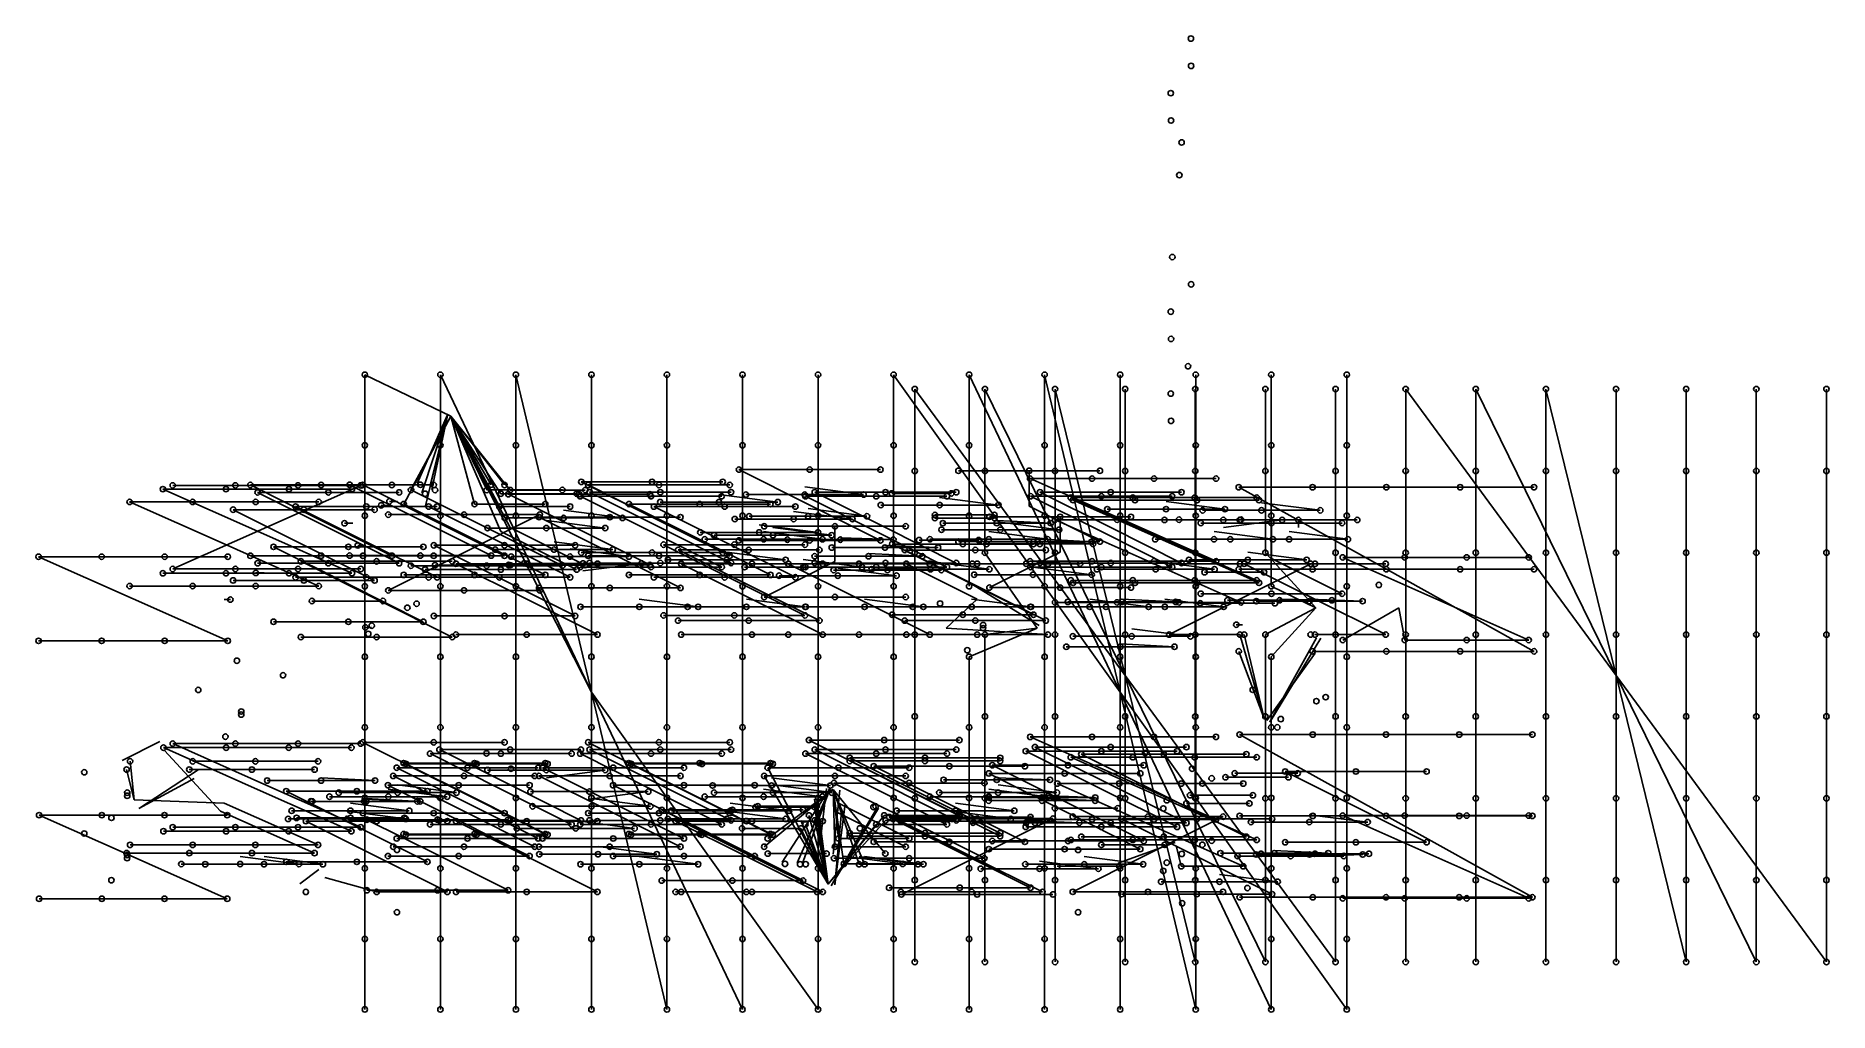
# Model space of a CAD drawing. Extents: x 8.5 to 88.6, y 8.1 to 51.7.
import ezdxf

# ---------------------------------------------------------------- set-up
doc = ezdxf.new("R2010")
doc.units = 0
doc.layers.add('HALOFIRE_HEADS', color=1, linetype='CONTINUOUS')
doc.layers.add('HALOFIRE_PIPES', color=5, linetype='CONTINUOUS')

msp = doc.modelspace()

# ---------------------------------------------------------------- linework, layer by layer
at = {"layer": 'HALOFIRE_HEADS'}
for centre in [(60.0713, 51.583, 2.7845), (60.0828, 50.3638, 2.7845), (59.1729, 49.1446, 2.7845), (59.1845, 47.9254, 2.7845), (59.6566, 46.9458, 2.7845), (59.5562, 45.487, 2.7845), (59.2425, 41.8294, 2.7845), (60.0828, 40.6102, 2.7845), (59.1729, 39.391, 2.7845), (59.1845, 38.1718, 2.7845), (59.9436, 36.9526, 2.7845), (23.1789, 36.5761, 2.4384), (26.5524, 36.5761, 2.4384), (29.9258, 36.5761, 2.4384), (33.2993, 36.5761, 2.4384), (36.6727, 36.5761, 2.4384), (40.0462, 36.5761, 2.4384), (43.4196, 36.5761, 2.4384), (46.7931, 36.5761, 2.4384), (47.7399, 35.9354, 2.6924), (50.1665, 36.5761, 2.4384), (50.8719, 35.9354, 2.6924), (53.54, 36.5761, 2.4384), (54.0039, 35.9354, 2.6924), (56.9134, 36.5761, 2.4384), (57.136, 35.9354, 2.6924), (60.268, 35.9354, 2.6924), (60.2868, 36.5761, 2.4384), (63.4, 35.9354, 2.6924), (63.6603, 36.5761, 2.4384), (66.532, 35.9354, 2.6924), (67.0337, 36.5761, 2.4384), (69.664, 35.9354, 2.6924), (72.7961, 35.9354, 2.6924), (75.9281, 35.9354, 2.6924), (79.0601, 35.9354, 2.6924), (82.1921, 35.9354, 2.6924), (85.3242, 35.9354, 2.6924), (88.4562, 35.9354, 2.6924), (59.1729, 35.7334, 2.7845), (59.1845, 34.5142, 2.7845), (23.1789, 33.4275, 2.4384), (26.5524, 33.4275, 2.4384), (29.9258, 33.4275, 2.4384), (33.2993, 33.4275, 2.4384), (36.6727, 33.4275, 2.4384), (40.0462, 33.4275, 2.4384), (43.4196, 33.4275, 2.4384), (46.7931, 33.4275, 2.4384), (50.1665, 33.4275, 2.4384), (53.54, 33.4275, 2.4384), (56.9134, 33.4275, 2.4384), (60.2868, 33.4275, 2.4384), (63.6603, 33.4275, 2.4384), (67.0337, 33.4275, 2.4384), (39.8872, 32.3389, 2.6519), (43.0474, 32.3389, 2.6519), (46.2077, 32.3389, 2.6519), (47.7399, 32.2814, 2.6924), (49.6878, 32.2866, 2.6519), (50.8719, 32.2814, 2.6924), (52.848, 32.2866, 2.6519), (52.8889, 31.9368, 2.4384), (54.0039, 32.2814, 2.6924), (55.6573, 31.9368, 2.4384), (56.0082, 32.2866, 2.6519), (57.136, 32.2814, 2.6924), (58.4258, 31.9368, 2.4384), (60.268, 32.2814, 2.6924), (61.1943, 31.9368, 2.4384), (63.4, 32.2814, 2.6924), (66.532, 32.2814, 2.6924), (69.664, 32.2814, 2.6924), (72.7961, 32.2814, 2.6924), (75.9281, 32.2814, 2.6924), (79.0601, 32.2814, 2.6924), (82.1921, 32.2814, 2.6924), (85.3242, 32.2814, 2.6924), (88.4562, 32.2814, 2.6924), (14.1594, 31.4658, 2.6519), (14.5984, 31.6353, 2.6519), (16.9747, 31.4658, 2.6519), (17.3981, 31.6353, 2.6519), (18.0672, 31.6522, 2.6519), (18.3917, 31.3211, 2.6519), (19.79, 31.4658, 2.6519), (20.1979, 31.6353, 2.6519), (21.2275, 31.6522, 2.6519), (21.552, 31.3211, 2.6519), (22.4999, 31.6608, 2.4225), (22.6052, 31.4658, 2.6519), (22.9977, 31.6353, 2.6519), (23.0965, 31.6522, 2.4384), (24.3877, 31.6522, 2.6519), (24.7122, 31.3211, 2.6519), (25.2406, 31.4296, 2.4225), (25.6601, 31.6608, 2.4225), (25.8708, 31.2612, 2.4384), (26.2567, 31.6522, 2.4384), (26.3141, 31.4273, 2.6519), (28.621, 31.4296, 2.4225), (28.8203, 31.6608, 2.4225), (29.2535, 31.2612, 2.4384), (29.417, 31.6522, 2.4384), (29.59, 31.2412, 2.6519), (29.6692, 31.4273, 2.6519), (32.0014, 31.4296, 2.4225), (32.6362, 31.2612, 2.4384), (32.7503, 31.2412, 2.6519), (32.7989, 31.15, 2.4384), (32.8443, 31.7916, 2.6519), (33.0243, 31.4273, 2.6519), (33.1549, 31.6522, 2.4384), (33.2146, 31.3298, 2.4384), (35.9105, 31.2412, 2.6519), (35.9592, 31.15, 2.4384), (36.0045, 31.7916, 2.6519), (36.3151, 31.6522, 2.4384), (36.3749, 31.3298, 2.4384), (39.1194, 31.15, 2.4384), (39.1647, 31.7916, 2.6519), (39.4754, 31.6522, 2.4384), (39.5351, 31.3298, 2.4384), (40.1984, 31.2233, 2.4384), (42.8263, 31.2233, 2.4384), (42.8574, 31.15, 2.5884), (43.273, 31.3298, 2.6519), (45.4542, 31.2233, 2.4384), (46.0176, 31.15, 2.5884), (46.4333, 31.3298, 2.6519), (46.7171, 31.277, 2.5884), (49.1778, 31.15, 2.5884), (49.3765, 31.277, 2.5884), (49.5935, 31.3298, 2.6519), (52.9158, 31.15, 2.4384), (53.3315, 31.3298, 2.4384), (56.076, 31.15, 2.4384), (56.4917, 31.3298, 2.4384), (59.2362, 31.15, 2.4384), (59.6519, 31.3298, 2.4384), (62.2077, 31.5526, 2.613), (65.5046, 31.5526, 2.613), (68.8015, 31.5526, 2.613), (72.0984, 31.5526, 2.613), (75.3953, 31.5526, 2.613), (12.6726, 30.8953, 2.6519), (15.4878, 30.8953, 2.6519), (17.2959, 30.5504, 2.6924), (18.3031, 30.8953, 2.6519), (20.0857, 30.6905, 2.6551), (20.4561, 30.5504, 2.6924), (21.1184, 30.8953, 2.6519), (23.246, 30.6905, 2.6551), (23.6163, 30.5504, 2.6924), (23.9099, 30.743, 2.4384), (24.2284, 30.3281, 2.4225), (24.2764, 30.9229, 2.6551), (24.9159, 30.7996, 2.4225), (26.0293, 30.6905, 2.6519), (26.4062, 30.6905, 2.6551), (27.6111, 30.3281, 2.4225), (28.0761, 30.7996, 2.4225), (29.1895, 30.6905, 2.6519), (30.9937, 30.3281, 2.4225), (31.2364, 30.7996, 2.4225), (32.3498, 30.6905, 2.6519), (34.9743, 30.7996, 2.4225), (36.0878, 30.6905, 2.4384), (36.3686, 30.8873, 2.4384), (38.1345, 30.7996, 2.4225), (38.9965, 30.8873, 2.4384), (39.248, 30.6905, 2.4384), (41.2948, 30.7996, 2.4225), (41.6244, 30.8873, 2.4384), (42.4082, 30.6905, 2.4384), (46.2215, 30.7566, 2.6519), (48.6403, 30.3152, 2.6519), (48.8494, 30.7566, 2.6519), (51.2996, 30.3152, 2.6519), (51.4773, 30.7566, 2.6519), (54.7083, 31.0873, 2.5146), (54.8089, 30.975, 2.4384), (56.3358, 30.5736, 2.6519), (57.4767, 31.0873, 2.5146), (57.5773, 30.975, 2.4384), (58.9637, 30.5736, 2.6519), (60.2452, 31.0873, 2.5146), (60.3458, 30.975, 2.4384), (60.5957, 30.5214, 2.6519), (61.5915, 30.5736, 2.6519), (63.0137, 31.0873, 2.5146), (63.1143, 30.975, 2.4384), (63.2236, 30.5214, 2.6519), (65.8515, 30.5214, 2.6519), (22.2722, 29.9424, 2.5884), (23.1789, 30.279, 2.4384), (26.5524, 30.279, 2.4384), (28.658, 29.7302, 2.4384), (29.4302, 30.1831, 2.6519), (29.9258, 30.279, 2.4384), (30.962, 30.2157, 2.5146), (31.2859, 29.7302, 2.4384), (32.0581, 30.1831, 2.6519), (33.2993, 30.279, 2.4384), (33.9138, 29.7302, 2.4384), (34.1198, 30.2157, 2.5146), (34.686, 30.1831, 2.6519), (36.6727, 30.279, 2.4384), (37.2776, 30.2157, 2.5146), (38.1591, 29.535, 2.4384), (39.7013, 30.1309, 2.6519), (40.0462, 30.279, 2.4384), (40.3442, 30.2571, 2.5146), (40.7899, 29.535, 2.4384), (41.0144, 29.8113, 2.5146), (42.3292, 30.1309, 2.6519), (42.9751, 30.2571, 2.5146), (43.4196, 30.279, 2.4384), (43.4207, 29.535, 2.4384), (44.1746, 29.8113, 2.5146), (44.9571, 30.1309, 2.6519), (45.6059, 30.2571, 2.5146), (46.7931, 30.279, 2.4384), (47.3348, 29.8113, 2.5146), (48.6382, 30.1752, 2.4225), (48.933, 29.6571, 2.6519), (48.9931, 29.9484, 2.4384), (50.1665, 30.279, 2.4384), (51.0728, 30.232, 2.4225), (51.2975, 30.1752, 2.4225), (51.4028, 29.9484, 2.4384), (51.5609, 29.6571, 2.6519), (53.54, 30.279, 2.4384), (53.8124, 29.9484, 2.4384), (54.0042, 30.1038, 2.6519), (54.1888, 29.6571, 2.6519), (54.233, 30.232, 2.4225), (56.7727, 30.1038, 2.6519), (56.9134, 30.279, 2.4384), (57.3932, 30.232, 2.4225), (58.893, 30.0916, 2.4384), (59.5412, 30.1038, 2.6519), (60.2868, 30.279, 2.4384), (60.5137, 29.9544, 2.7845), (61.5209, 30.0916, 2.4384), (62.2458, 30.0916, 2.4384), (62.3096, 30.1038, 2.6519), (63.6603, 30.279, 2.4384), (63.6691, 29.9544, 2.7845), (64.1488, 30.0916, 2.4384), (64.8737, 30.0916, 2.4384), (66.8244, 29.9544, 2.7845), (67.0337, 30.279, 2.4384), (67.5016, 30.0916, 2.4384), (19.0999, 28.8907, 2.7845), (22.4457, 28.8907, 2.7845), (22.8616, 28.9511, 2.6924), (25.7916, 28.8907, 2.7845), (26.2631, 28.9594, 2.4225), (29.0001, 28.7685, 2.6519), (29.4184, 28.9594, 2.4225), (31.6279, 28.7685, 2.6519), (32.5737, 28.9594, 2.4225), (34.2558, 28.7685, 2.6519), (36.5247, 28.9879, 2.4225), (37.1683, 28.7527, 2.4225), (38.3605, 29.228, 2.4384), (38.7792, 29.4108, 2.4384), (39.6801, 28.9879, 2.4225), (39.8872, 29.1786, 2.6519), (40.3236, 28.7527, 2.4225), (40.9884, 29.228, 2.4384), (41.4041, 29.4108, 2.4384), (42.0513, 29.212, 2.5884), (42.8354, 28.9879, 2.4225), (43.0474, 29.1786, 2.6519), (43.479, 28.7527, 2.4225), (43.6163, 29.228, 2.4384), (44.0291, 29.4108, 2.4384), (44.0338, 28.8606, 2.6519), (44.4189, 29.212, 2.5884), (46.2077, 29.1786, 2.6519), (46.4079, 28.8606, 2.6519), (46.7294, 29.0163, 2.4225), (46.7864, 29.212, 2.5884), (47.2928, 28.7502, 2.4225), (47.9341, 29.1916, 2.6519), (48.419, 29.228, 2.4384), (48.7819, 28.8606, 2.6519), (49.6878, 29.1263, 2.6519), (49.8848, 29.0163, 2.4225), (50.4432, 28.7502, 2.4225), (50.5935, 29.1916, 2.6519), (50.8093, 29.1148, 2.4225), (50.9455, 29.019, 2.6519), (51.0468, 29.228, 2.4384), (52.848, 29.1263, 2.6519), (53.0401, 29.0163, 2.4225), (53.2222, 29.1148, 2.4225), (53.3228, 29.019, 2.6519), (53.5936, 28.7502, 2.4225), (53.6747, 29.228, 2.4384), (55.635, 29.1148, 2.4225), (55.7001, 29.019, 2.6519), (56.0082, 29.1263, 2.6519), (58.4773, 29.228, 2.4384), (61.1052, 29.228, 2.4384), (61.8302, 29.228, 2.4384), (63.7331, 29.228, 2.4384), (64.458, 29.228, 2.4384), (67.0859, 29.228, 2.4384), (8.6071, 28.4515, 2.6519), (11.4239, 28.4515, 2.6519), (14.2408, 28.4515, 2.6519), (17.0576, 28.4515, 2.6519), (18.0672, 28.492, 2.6519), (18.3917, 28.1609, 2.6519), (20.3232, 28.2448, 2.4225), (21.2275, 28.492, 2.6519), (21.552, 28.1609, 2.6519), (22.4999, 28.5006, 2.4225), (23.0965, 28.492, 2.4384), (23.7036, 28.2448, 2.4225), (24.3877, 28.492, 2.6519), (24.7122, 28.1609, 2.6519), (25.2406, 28.0492, 2.4225), (25.6601, 28.5006, 2.4225), (26.2567, 28.492, 2.4384), (26.3141, 28.0722, 2.6519), (27.084, 28.2448, 2.4225), (27.249, 28.1347, 2.5884), (28.621, 28.0492, 2.4225), (28.8203, 28.5006, 2.4225), (29.417, 28.492, 2.4384), (29.59, 28.081, 2.6519), (29.6692, 28.0722, 2.6519), (29.7154, 28.4569, 2.5146), (30.2953, 28.1528, 2.4384), (30.4092, 28.1347, 2.5884), (32.0014, 28.0492, 2.4225), (32.3433, 28.4569, 2.5146), (32.7503, 28.081, 2.6519), (32.7989, 27.9898, 2.4384), (32.8443, 28.6314, 2.6519), (32.9202, 28.1528, 2.4384), (33.0243, 28.0722, 2.6519), (33.1549, 28.492, 2.4384), (33.2146, 28.1696, 2.4384), (33.5695, 28.1347, 2.5884), (34.9712, 28.4569, 2.5146), (35.5451, 28.1528, 2.4384), (35.9105, 28.081, 2.6519), (35.9592, 27.9898, 2.4384), (36.0045, 28.6314, 2.6519), (36.3151, 28.492, 2.4384), (36.3749, 28.1696, 2.4384), (36.7143, 28.31, 2.4225), (37.3074, 28.1347, 2.4225), (39.1194, 27.9898, 2.4384), (39.1647, 28.6314, 2.6519), (39.3422, 28.31, 2.4225), (39.4754, 28.492, 2.4384), (39.5351, 28.1696, 2.4384), (40.1399, 27.9839, 2.4225), (40.4676, 28.1347, 2.4225), (41.9701, 28.31, 2.4225), (42.0898, 28.1347, 2.5884), (42.7618, 27.9839, 2.4225), (42.8574, 27.9898, 2.5884), (43.268, 28.4706, 2.6519), (43.273, 28.1696, 2.6519), (43.6279, 28.1347, 2.4225), (45.2501, 28.1347, 2.5884), (45.3838, 27.9839, 2.4225), (45.6744, 28.4706, 2.6519), (46.0176, 27.9898, 2.5884), (46.4333, 28.1696, 2.6519), (47.3658, 28.1347, 2.5884), (47.7399, 28.6274, 2.6924), (48.0809, 28.4706, 2.6519), (48.4103, 28.1347, 2.5884), (49.1778, 27.9898, 2.5884), (49.5935, 28.1696, 2.6519), (50.3086, 28.1377, 2.6519), (50.526, 28.1347, 2.5884), (50.8719, 28.6274, 2.6924), (52.715, 28.1377, 2.6519), (52.8889, 28.2455, 2.4384), (52.9158, 27.9898, 2.4384), (53.3315, 28.1696, 2.4384), (53.6863, 28.1347, 2.5884), (54.0039, 28.6274, 2.6924), (55.1214, 28.1377, 2.6519), (55.6573, 28.2455, 2.4384), (56.076, 27.9898, 2.4384), (56.4917, 28.1696, 2.4384), (57.136, 28.6274, 2.6924), (58.4258, 28.2455, 2.4384), (59.1006, 28.1347, 2.5884), (59.2362, 27.9898, 2.4384), (59.6519, 28.1696, 2.4384), (59.9871, 28.31, 2.6519), (60.268, 28.6274, 2.6924), (61.1943, 28.2455, 2.4384), (62.2608, 28.1347, 2.5884), (62.4534, 28.1347, 2.4225), (62.615, 28.31, 2.6519), (63.4, 28.6274, 2.6924), (65.2429, 28.31, 2.6519), (65.4211, 28.1347, 2.5884), (65.6136, 28.1347, 2.4225), (66.532, 28.6274, 2.6924), (66.853, 28.4193, 2.4225), (68.7739, 28.1347, 2.4225), (69.6215, 28.4193, 2.4225), (69.664, 28.6274, 2.6924), (72.39, 28.4193, 2.4225), (72.7961, 28.6274, 2.6924), (75.1585, 28.4193, 2.4225), (75.9281, 28.6274, 2.6924), (79.0601, 28.6274, 2.6924), (82.1921, 28.6274, 2.6924), (85.3242, 28.6274, 2.6924), (88.4562, 28.6274, 2.6924), (12.6726, 27.1416, 2.6519), (14.1594, 27.7121, 2.6519), (14.5984, 27.9023, 2.6519), (15.4878, 27.1416, 2.6519), (16.9747, 27.7121, 2.6519), (17.2959, 27.3902, 2.6924), (17.3981, 27.9023, 2.6519), (18.3031, 27.1416, 2.6519), (18.3091, 27.7278, 2.5884), (19.79, 27.7121, 2.6519), (20.0857, 27.5302, 2.6551), (20.1979, 27.9023, 2.6519), (20.4561, 27.3902, 2.6924), (21.1184, 27.1416, 2.6519), (22.6052, 27.7121, 2.6519), (22.9977, 27.9023, 2.6519), (23.1789, 27.1304, 2.4384), (23.246, 27.5302, 2.6551), (23.6163, 27.3902, 2.6924), (24.9159, 27.6394, 2.4225), (25.8708, 27.8786, 2.4384), (26.0293, 27.5302, 2.6519), (26.4062, 27.5302, 2.6551), (26.5524, 27.1304, 2.4384), (28.0761, 27.6394, 2.4225), (29.1895, 27.5302, 2.6519), (29.2535, 27.8786, 2.4384), (29.9258, 27.1304, 2.4384), (31.2364, 27.6394, 2.4225), (32.3498, 27.5302, 2.6519), (32.6362, 27.8786, 2.4384), (33.2993, 27.1304, 2.4384), (34.9743, 27.6394, 2.4225), (36.0878, 27.5302, 2.4384), (36.6727, 27.1304, 2.4384), (38.1345, 27.6394, 2.4225), (39.248, 27.5302, 2.4384), (40.0462, 27.1304, 2.4384), (41.2948, 27.6394, 2.4225), (41.6783, 27.6036, 2.4225), (42.4082, 27.5302, 2.4384), (43.4196, 27.1304, 2.4384), (44.116, 27.8537, 2.5146), (44.3032, 27.6036, 2.4225), (45.8139, 27.8893, 2.5146), (46.5224, 27.8537, 2.5146), (46.7931, 27.1304, 2.4384), (46.9282, 27.6036, 2.4225), (48.4418, 27.8893, 2.5146), (48.9288, 27.8537, 2.5146), (50.1665, 27.1304, 2.4384), (50.3922, 27.6455, 2.4225), (51.0697, 27.8893, 2.5146), (53.0171, 27.6455, 2.4225), (53.54, 27.1304, 2.4384), (54.7083, 27.396, 2.5146), (54.8089, 27.2837, 2.4384), (55.6421, 27.6455, 2.4225), (55.8723, 27.8893, 2.5146), (56.9134, 27.1304, 2.4384), (57.4767, 27.396, 2.5146), (57.5773, 27.2837, 2.4384), (58.5002, 27.8893, 2.5146), (60.2452, 27.396, 2.5146), (60.2868, 27.1304, 2.4384), (60.3458, 27.2837, 2.4384), (60.6813, 27.7595, 2.6519), (61.1281, 27.8893, 2.5146), (62.2077, 27.8893, 2.613), (63.0137, 27.396, 2.5146), (63.1143, 27.2837, 2.4384), (63.3406, 27.7595, 2.6519), (63.6603, 27.1304, 2.4384), (65.5046, 27.8893, 2.613), (67.0337, 27.1304, 2.4384), (68.4652, 27.1894, 2.4225), (68.8015, 27.8893, 2.613), (72.0984, 27.8893, 2.613), (75.3953, 27.8893, 2.613), (17.1759, 26.5356, 2.7845), (20.8156, 26.4733, 2.6924), (23.9887, 26.4733, 2.6924), (24.2284, 26.9454, 2.4225), (25.4925, 26.3525, 2.4225), (27.6111, 26.9454, 2.4225), (30.962, 27.0579, 2.5146), (30.9937, 26.9454, 2.4225), (34.1198, 27.0579, 2.5146), (37.2776, 27.0579, 2.5146), (41.0144, 26.6511, 2.5146), (44.1746, 26.6511, 2.5146), (47.3348, 26.6511, 2.5146), (48.8722, 26.3617, 2.5884), (51.0728, 27.0717, 2.4225), (54.0042, 26.4125, 2.6519), (54.233, 27.0717, 2.4225), (54.5785, 26.4342, 2.6519), (56.7727, 26.4125, 2.6519), (56.985, 26.4342, 2.6519), (57.3932, 27.0717, 2.4225), (59.3914, 26.4342, 2.6519), (59.5412, 26.4125, 2.6519), (60.4894, 26.3718, 2.6924), (60.5137, 26.7991, 2.7845), (61.7025, 26.5044, 2.4225), (62.3096, 26.4125, 2.6519), (62.9929, 26.4666, 2.4225), (63.6691, 26.7991, 2.7845), (63.8231, 26.3718, 2.6924), (64.0338, 26.5044, 2.4225), (65.3669, 26.4666, 2.4225), (66.3651, 26.5044, 2.4225), (66.8244, 26.7991, 2.7845), (67.741, 26.4666, 2.4225), (19.0999, 25.5449, 2.7845), (22.4457, 25.5449, 2.7845), (25.0768, 26.1726, 2.6519), (25.7916, 25.5449, 2.7845), (26.2631, 25.8041, 2.4225), (29.4184, 25.8041, 2.4225), (32.5737, 25.8041, 2.4225), (32.8105, 26.2127, 2.5884), (35.4384, 26.2127, 2.5884), (36.5247, 25.8325, 2.4225), (37.1683, 25.5973, 2.4225), (37.593, 26.2127, 2.4225), (38.0663, 26.2127, 2.5884), (39.6801, 25.8325, 2.4225), (40.2209, 26.2127, 2.4225), (40.3236, 25.5973, 2.4225), (42.8354, 25.8325, 2.4225), (42.8488, 26.2127, 2.4225), (42.8689, 26.2127, 2.5884), (43.479, 25.5973, 2.4225), (45.4968, 26.2127, 2.5884), (46.7294, 25.8609, 2.4225), (47.2928, 25.5998, 2.4225), (47.6514, 26.2127, 2.5884), (48.1247, 26.2127, 2.5884), (49.8848, 25.8609, 2.4225), (50.2793, 26.2127, 2.5884), (50.4432, 25.5998, 2.4225), (52.9072, 26.2127, 2.5884), (52.9274, 26.2127, 2.6519), (53.0401, 25.8609, 2.4225), (53.5936, 25.5998, 2.4225), (55.5553, 26.2127, 2.6519), (56.2802, 26.2127, 2.5884), (58.1832, 26.2127, 2.6519), (58.9081, 26.2127, 2.5884), (61.536, 26.2127, 2.5884), (20.3232, 24.8644, 2.4225), (23.203, 25.2959, 2.613), (23.3322, 25.0054, 2.6924), (23.4883, 25.372, 2.4225), (23.7036, 24.8644, 2.4225), (27.084, 24.8644, 2.4225), (27.249, 24.9745, 2.5884), (30.4092, 24.9745, 2.5884), (33.5695, 24.9745, 2.5884), (37.3074, 24.9745, 2.4225), (40.4676, 24.9745, 2.4225), (42.0898, 24.9745, 2.5884), (43.6279, 24.9745, 2.4225), (45.2501, 24.9745, 2.5884), (47.3658, 24.9745, 2.5884), (47.7399, 24.9734, 2.6924), (48.4103, 24.9745, 2.5884), (50.526, 24.9745, 2.5884), (50.7901, 25.2599, 2.4225), (50.7923, 25.3999, 2.6519), (50.8719, 24.9734, 2.6924), (53.6863, 24.9745, 2.5884), (54.0039, 24.9734, 2.6924), (54.8018, 24.8967, 2.6067), (57.136, 24.9734, 2.6924), (57.4267, 24.8967, 2.6067), (59.1006, 24.9745, 2.5884), (60.0516, 24.8967, 2.6067), (60.268, 24.9734, 2.6924), (62.0967, 25.4138, 2.613), (62.2608, 24.9745, 2.5884), (62.4534, 24.9745, 2.4225), (63.4, 24.9734, 2.6924), (65.4211, 24.9745, 2.5884), (65.6136, 24.9745, 2.4225), (66.532, 24.9734, 2.6924), (66.853, 24.728, 2.4225), (68.7739, 24.9745, 2.4225), (69.6215, 24.728, 2.4225), (69.664, 24.9734, 2.6924), (72.39, 24.728, 2.4225), (72.7961, 24.9734, 2.6924), (75.1585, 24.728, 2.4225), (75.9281, 24.9734, 2.6924), (79.0601, 24.9734, 2.6924), (82.1921, 24.9734, 2.6924), (85.3242, 24.9734, 2.6924), (88.4562, 24.9734, 2.6924), (8.6071, 24.6958, 2.6519), (11.4239, 24.6958, 2.6519), (14.2408, 24.6958, 2.6519), (17.0576, 24.6958, 2.6519), (23.1789, 23.9819, 2.4384), (26.5524, 23.9819, 2.4384), (29.9258, 23.9819, 2.4384), (33.2993, 23.9819, 2.4384), (36.6727, 23.9819, 2.4384), (40.0462, 23.9819, 2.4384), (43.4196, 23.9819, 2.4384), (46.7931, 23.9819, 2.4384), (50.086, 24.2763, 2.4225), (50.1665, 23.9819, 2.4384), (53.54, 23.9819, 2.4384), (54.5082, 24.4298, 2.6067), (56.9134, 23.9819, 2.4384), (56.9242, 24.4298, 2.6067), (59.3403, 24.4298, 2.6067), (60.2868, 23.9819, 2.4384), (62.2077, 24.2261, 2.613), (63.6603, 23.9819, 2.4384), (65.5046, 24.2261, 2.613), (67.0337, 23.9819, 2.4384), (68.8015, 24.2261, 2.613), (72.0984, 24.2261, 2.613), (75.3953, 24.2261, 2.613), (17.4644, 23.8068, 2.7845), (19.5269, 23.1574, 2.5884), (15.7395, 22.5029, 2.6519), (62.8365, 22.5081, 2.5884), (17.6596, 21.5411, 2.5884), (65.6756, 22.0007, 2.4384), (66.0913, 22.1805, 2.4225), (17.6574, 21.4011, 2.5146), (23.1789, 20.8333, 2.4384), (26.5524, 20.8333, 2.4384), (29.9258, 20.8333, 2.4384), (33.2993, 20.8333, 2.4384), (36.6727, 20.8333, 2.4384), (40.0462, 20.8333, 2.4384), (43.4196, 20.8333, 2.4384), (46.7931, 20.8333, 2.4384), (47.7399, 21.3193, 2.6924), (50.1665, 20.8333, 2.4384), (50.8719, 21.3193, 2.6924), (53.54, 20.8333, 2.4384), (54.0039, 21.3193, 2.6924), (56.9134, 20.8333, 2.4384), (57.136, 21.3193, 2.6924), (60.268, 21.3193, 2.6924), (60.2868, 20.8333, 2.4384), (63.4, 21.3193, 2.6924), (63.6603, 20.8333, 2.4384), (63.931, 20.8334, 2.6765), (64.0872, 21.2, 2.4384), (66.532, 21.3193, 2.6924), (67.0337, 20.8333, 2.4384), (69.664, 21.3193, 2.6924), (72.7961, 21.3193, 2.6924), (75.9281, 21.3193, 2.6924), (79.0601, 21.3193, 2.6924), (82.1921, 21.3193, 2.6924), (85.3242, 21.3193, 2.6924), (88.4562, 21.3193, 2.6924), (14.1851, 19.926, 2.6519), (14.6007, 20.1058, 2.6519), (16.9533, 20.4174, 2.6519), (16.9833, 19.926, 2.6519), (17.399, 20.1058, 2.6519), (19.7815, 19.926, 2.6519), (20.1972, 20.1058, 2.6519), (22.5797, 19.926, 2.6519), (22.9954, 20.1058, 2.6519), (23.0941, 20.1631, 2.4225), (26.2567, 20.1631, 2.4225), (29.4194, 20.1631, 2.4225), (33.1525, 20.1631, 2.6519), (36.3151, 20.1631, 2.6519), (39.4778, 20.1631, 2.6519), (43.0138, 20.2616, 2.6519), (46.3736, 20.2616, 2.6519), (49.7333, 20.2616, 2.6519), (52.8936, 20.4063, 2.6519), (53.109, 19.9507, 2.6551), (55.6589, 20.4063, 2.6519), (56.4917, 19.9507, 2.6551), (58.4242, 20.4063, 2.6519), (59.8743, 19.9507, 2.6551), (61.1896, 20.4063, 2.6519), (62.2477, 20.512, 2.6924), (65.5166, 20.512, 2.6924), (68.7855, 20.512, 2.6924), (72.0544, 20.512, 2.6924), (75.3233, 20.512, 2.6924), (12.6949, 19.3158, 2.6519), (15.4932, 19.3158, 2.6519), (18.2914, 19.3158, 2.6519), (21.0896, 19.3158, 2.6519), (24.9134, 19.2327, 2.4384), (25.0141, 19.2013, 2.5884), (26.0933, 19.6597, 2.5884), (26.509, 19.8395, 2.5884), (28.0761, 19.2327, 2.4384), (28.1767, 19.2013, 2.5884), (28.6123, 19.6707, 2.4225), (29.2536, 19.6597, 2.5884), (29.6693, 19.8395, 2.5884), (31.2388, 19.2327, 2.4384), (31.3394, 19.2013, 2.5884), (32.4138, 19.6597, 2.5884), (32.7989, 19.6597, 2.6519), (32.8295, 19.8395, 2.5884), (33.2146, 19.8395, 2.4384), (34.9719, 19.2327, 2.4225), (35.0725, 19.2013, 2.4384), (35.9592, 19.6597, 2.6519), (36.3749, 19.8395, 2.4384), (38.1345, 19.2327, 2.4225), (38.2352, 19.2013, 2.4384), (39.1194, 19.6597, 2.6519), (39.5351, 19.8395, 2.4384), (41.2972, 19.2327, 2.4225), (41.3979, 19.2013, 2.4384), (42.8574, 19.6597, 2.6519), (43.273, 19.8395, 2.4384), (44.8332, 19.3312, 2.5146), (44.8354, 19.4713, 2.4384), (46.0176, 19.6597, 2.6519), (46.4333, 19.8395, 2.4384), (48.193, 19.3312, 2.5146), (48.1951, 19.4713, 2.4384), (49.1778, 19.6597, 2.6519), (49.5935, 19.8395, 2.4384), (51.2033, 19.1417, 2.6519), (51.5527, 19.3312, 2.5146), (51.5548, 19.4713, 2.4384), (52.6956, 19.7697, 2.6519), (54.586, 19.1417, 2.6519), (54.7083, 19.497, 2.5146), (55.1782, 19.634, 2.6551), (56.076, 19.7697, 2.6519), (57.4767, 19.497, 2.5146), (57.9686, 19.1417, 2.6519), (58.0277, 19.6851, 2.7845), (58.8632, 19.634, 2.6551), (59.4564, 19.7697, 2.6519), (60.2452, 19.497, 2.5146), (62.5482, 19.634, 2.6551), (63.0137, 19.497, 2.5146), (10.6482, 18.8278, 2.6519), (12.5389, 18.9492, 2.5146), (15.3371, 18.9492, 2.5146), (18.1353, 18.9492, 2.5146), (18.8178, 18.4581, 2.6519), (20.9335, 18.9492, 2.5146), (21.2275, 18.4581, 2.6519), (23.6371, 18.4581, 2.6519), (24.4471, 18.6639, 2.4384), (24.6032, 19.0305, 2.6519), (27.6074, 18.6639, 2.4384), (27.7635, 19.0305, 2.6519), (28.6551, 18.9266, 2.5884), (29.7037, 18.9854, 2.6519), (30.7676, 18.6639, 2.4384), (30.9237, 19.0305, 2.6519), (30.9559, 18.6639, 2.5146), (31.112, 19.0305, 2.4384), (31.2859, 18.9266, 2.5884), (33.9167, 18.9266, 2.5884), (34.1162, 18.6639, 2.5146), (34.2723, 19.0305, 2.4384), (37.2764, 18.6639, 2.5146), (37.4325, 19.0305, 2.4384), (41.0144, 18.6639, 2.5146), (41.1704, 19.0305, 2.4384), (44.1292, 18.3476, 2.4384), (44.1746, 18.6639, 2.5146), (44.3307, 19.0305, 2.4384), (45.9064, 19.0972, 2.4384), (47.3348, 18.6639, 2.5146), (47.4889, 18.3476, 2.4384), (47.4909, 19.0305, 2.4384), (49.0255, 18.4904, 2.6519), (49.2822, 19.0972, 2.4384), (50.8486, 18.3476, 2.4384), (51.0495, 18.7739, 2.6924), (51.4028, 18.4904, 2.6519), (52.658, 19.0972, 2.4384), (53.7801, 18.4904, 2.6519), (54.1026, 18.323, 2.6519), (54.4299, 18.7739, 2.6924), (56.8711, 18.323, 2.6519), (57.8103, 18.7739, 2.6924), (59.6396, 18.323, 2.6519), (60.1256, 18.9854, 2.6551), (60.5844, 18.3256, 2.7432), (61.0001, 18.5563, 2.5884), (61.6167, 18.6022, 2.5884), (62.0295, 18.7821, 2.4384), (62.408, 18.323, 2.6519), (64.2825, 18.8606, 2.7845), (64.4289, 18.6022, 2.5884), (64.8417, 18.7821, 2.4384), (67.4403, 18.8606, 2.7845), (70.5981, 18.8606, 2.7845), (12.5661, 17.7768, 2.5146), (12.5683, 17.9168, 2.6519), (19.6687, 17.9818, 2.4384), (20.7702, 17.5287, 2.4225), (20.8342, 17.5277, 2.4384), (21.5997, 17.7377, 2.6519), (22.0154, 17.9175, 2.4225), (22.8216, 17.9818, 2.4384), (23.1475, 17.5287, 2.4225), (23.1789, 17.6848, 2.4384), (23.2438, 17.5277, 2.4384), (24.2094, 18.2491, 2.6519), (24.2276, 17.7377, 2.6519), (24.6433, 17.9175, 2.4225), (25.5248, 17.5287, 2.4225), (25.6535, 17.5277, 2.4384), (25.9744, 17.9818, 2.4384), (26.5524, 17.6848, 2.4384), (26.8555, 17.7377, 2.6519), (27.2711, 17.9175, 2.4225), (27.3721, 18.2491, 2.6519), (29.9258, 17.6848, 2.4384), (30.5347, 18.2491, 2.6519), (30.5752, 17.9648, 2.5884), (33.206, 17.9648, 2.5884), (33.2993, 17.6848, 2.4384), (34.2678, 18.2491, 2.4384), (35.8368, 17.9648, 2.5884), (36.6727, 17.6848, 2.4384), (37.4305, 18.2491, 2.4384), (38.3605, 17.7377, 2.6519), (38.7135, 18.2369, 2.6519), (38.7762, 17.9175, 2.4384), (40.0462, 17.6848, 2.4384), (40.5932, 18.2491, 2.4384), (40.9884, 17.7377, 2.6519), (41.3443, 18.2369, 2.6519), (41.4041, 17.9175, 2.4384), (43.4196, 17.6848, 2.4384), (43.6163, 17.7377, 2.6519), (43.9751, 18.2369, 2.6519), (44.032, 17.9175, 2.4384), (46.7931, 17.6848, 2.4384), (47.7399, 17.6653, 2.6924), (48.419, 17.7377, 2.6519), (48.8346, 17.9175, 2.4384), (50.1665, 17.6848, 2.4384), (50.8719, 17.6653, 2.6924), (51.0417, 17.5601, 2.6924), (51.0439, 17.7001, 2.4384), (51.0468, 17.7377, 2.6519), (51.4625, 17.9175, 2.4384), (53.4191, 17.5601, 2.6924), (53.4212, 17.7001, 2.4384), (53.54, 17.6848, 2.4384), (53.6747, 17.7377, 2.6519), (54.0039, 17.6653, 2.6924), (54.0904, 17.9175, 2.4384), (55.7964, 17.5601, 2.6924), (55.7985, 17.7001, 2.4384), (56.9134, 17.6848, 2.4384), (57.136, 17.6653, 2.6924), (58.9959, 17.5757, 2.6519), (60.0282, 17.8015, 2.4384), (60.268, 17.6653, 2.6924), (60.2868, 17.6848, 2.4384), (62.8404, 17.8015, 2.4384), (63.4, 17.6653, 2.6924), (63.6603, 17.6848, 2.4384), (66.532, 17.6653, 2.6924), (67.0337, 17.6848, 2.4384), (69.664, 17.6653, 2.6924), (72.7961, 17.6653, 2.6924), (75.9281, 17.6653, 2.6924), (79.0601, 17.6653, 2.6924), (82.1921, 17.6653, 2.6924), (85.3242, 17.6653, 2.6924), (88.4562, 17.6653, 2.6924), (8.6327, 16.9117, 2.5884), (11.4324, 16.9117, 2.5884), (11.8621, 16.7932, 2.6519), (14.2322, 16.9117, 2.5884), (17.032, 16.9117, 2.5884), (19.7534, 16.7419, 2.4384), (19.9095, 17.1085, 2.6519), (20.1301, 16.7914, 2.6519), (22.3813, 16.7419, 2.4384), (22.5374, 17.1085, 2.6519), (22.5397, 16.7914, 2.6519), (23.0941, 17.0004, 2.4225), (23.2726, 16.711, 2.4384), (24.9494, 16.7914, 2.6519), (25.0092, 16.7419, 2.4384), (25.1653, 17.1085, 2.6519), (26.2567, 17.0004, 2.4225), (26.4255, 16.711, 2.4384), (29.4194, 17.0004, 2.4225), (29.5784, 16.711, 2.4384), (30.6714, 17.3066, 2.5146), (33.1525, 17.0004, 2.6519), (33.3022, 17.3066, 2.5146), (35.933, 17.3066, 2.5146), (36.3151, 17.0004, 2.6519), (36.4395, 17.1476, 2.7845), (36.7143, 16.7419, 2.4225), (36.8704, 17.1085, 2.4384), (39.3422, 16.7419, 2.4225), (39.4778, 17.0004, 2.6519), (39.4983, 17.1085, 2.4384), (39.5948, 17.1476, 2.7845), (40.6336, 17.2752, 2.4384), (40.7298, 17.3066, 2.5146), (41.9701, 16.7419, 2.4225), (42.1262, 17.1085, 2.4384), (42.7501, 17.1476, 2.7845), (43.0138, 16.9019, 2.6519), (43.2644, 17.2752, 2.4384), (43.3606, 17.3066, 2.5146), (45.8952, 17.2752, 2.4384), (45.9914, 17.3066, 2.5146), (46.3736, 16.9019, 2.6519), (46.5934, 16.828, 2.4384), (46.7728, 16.7419, 2.4225), (46.9288, 17.1085, 2.4384), (47.141, 16.7568, 2.6519), (49.4006, 16.7419, 2.4225), (49.5567, 17.1085, 2.4384), (49.7333, 16.9019, 2.6519), (49.7511, 16.828, 2.4384), (50.526, 16.7568, 2.6519), (52.0285, 16.7419, 2.4225), (52.1846, 17.1085, 2.4384), (52.8936, 16.7192, 2.6519), (52.9089, 16.828, 2.4384), (53.911, 16.7568, 2.6519), (54.0024, 17.2176, 2.7845), (54.7972, 16.8451, 2.6067), (55.6589, 16.7192, 2.6519), (56.8021, 17.2176, 2.7845), (56.978, 16.7441, 2.6551), (58.1523, 16.8451, 2.6067), (58.4242, 16.7192, 2.6519), (58.8398, 17.2092, 2.5146), (59.8721, 17.4349, 2.5146), (60.3377, 16.7441, 2.6551), (61.1896, 16.7192, 2.6519), (61.5074, 16.8451, 2.6067), (62.2477, 16.8799, 2.6924), (62.6843, 17.4349, 2.5146), (63.6975, 16.7441, 2.6551), (65.5166, 16.8799, 2.6924), (66.853, 16.8908, 2.6551), (68.7855, 16.8799, 2.6924), (69.6215, 16.8908, 2.6551), (72.0544, 16.8799, 2.6924), (72.39, 16.8908, 2.6551), (75.1585, 16.8908, 2.6551), (75.3233, 16.8799, 2.6924), (10.6482, 16.0942, 2.6519), (14.1851, 16.1951, 2.6519), (14.6007, 16.3749, 2.6519), (16.9833, 16.1951, 2.6519), (17.399, 16.3749, 2.6519), (19.7815, 16.1951, 2.6519), (20.1972, 16.3749, 2.6519), (20.5434, 16.6444, 2.6519), (22.5797, 16.1951, 2.6519), (22.9954, 16.3749, 2.6519), (23.7036, 16.6444, 2.6519), (24.9134, 16.07, 2.4384), (25.0141, 16.0387, 2.5884), (26.0933, 16.4994, 2.5884), (26.509, 16.6792, 2.5884), (26.8638, 16.6444, 2.6519), (27.2539, 16.6419, 2.6519), (28.0761, 16.07, 2.4384), (28.1767, 16.0387, 2.5884), (29.2536, 16.4994, 2.5884), (29.6693, 16.6792, 2.5884), (29.9673, 16.3229, 2.5884), (30.4092, 16.6419, 2.6519), (31.2388, 16.07, 2.4384), (31.3394, 16.0387, 2.5884), (32.4138, 16.4994, 2.5884), (32.5981, 16.3229, 2.5884), (32.7989, 16.4994, 2.6519), (32.8295, 16.6792, 2.5884), (33.2146, 16.6792, 2.4384), (33.5645, 16.6419, 2.6519), (34.9719, 16.07, 2.4225), (35.0725, 16.0387, 2.4384), (35.229, 16.3229, 2.5884), (35.9592, 16.4994, 2.6519), (36.3749, 16.6792, 2.4384), (37.0582, 16.6456, 2.6519), (37.3074, 16.6444, 2.6519), (38.1345, 16.07, 2.4225), (38.2352, 16.0387, 2.4384), (39.1194, 16.4994, 2.6519), (39.5351, 16.6792, 2.4384), (40.0257, 16.3229, 2.4384), (40.2209, 16.6456, 2.6519), (40.4676, 16.6444, 2.6519), (41.2972, 16.07, 2.4225), (41.3979, 16.0387, 2.4384), (42.6565, 16.3229, 2.4384), (42.8574, 16.4994, 2.6519), (43.273, 16.6792, 2.4384), (43.3836, 16.6456, 2.6519), (43.6279, 16.6444, 2.6519), (44.8332, 15.9715, 2.5146), (44.8354, 16.1116, 2.4384), (45.2874, 16.3229, 2.4384), (46.0176, 16.4994, 2.6519), (46.4333, 16.6792, 2.4384), (47.1166, 16.6456, 2.6519), (48.193, 15.9715, 2.5146), (48.1951, 16.1116, 2.4384), (49.1778, 16.4994, 2.6519), (49.5935, 16.6792, 2.4384), (50.2793, 16.6456, 2.6519), (50.3377, 16.5765, 2.4384), (51.5527, 15.9715, 2.5146), (51.5548, 16.1116, 2.4384), (52.6956, 16.3894, 2.6519), (52.715, 16.5765, 2.4384), (53.109, 16.568, 2.6551), (53.442, 16.6456, 2.6519), (55.0923, 16.5765, 2.4384), (55.1782, 15.9489, 2.6551), (56.076, 16.3894, 2.6519), (56.4917, 16.568, 2.6551), (58.8632, 15.9489, 2.6551), (59.4564, 16.3894, 2.6519), (59.8743, 16.568, 2.6551), (62.5482, 15.9489, 2.6551), (62.7527, 16.6045, 2.6551), (65.3599, 16.6045, 2.6551), (67.9671, 16.6045, 2.6551), (12.5389, 15.2183, 2.5146), (12.5683, 15.1323, 2.6519), (12.6949, 15.5849, 2.6519), (15.3371, 15.2183, 2.5146), (15.4932, 15.5849, 2.6519), (18.1353, 15.2183, 2.5146), (18.2914, 15.5849, 2.6519), (20.9335, 15.2183, 2.5146), (21.0896, 15.5849, 2.6519), (24.4471, 15.5036, 2.4384), (24.6032, 15.8702, 2.6519), (24.6124, 15.3611, 2.6519), (27.6074, 15.5036, 2.4384), (27.7635, 15.8702, 2.6519), (30.7676, 15.5036, 2.4384), (30.9237, 15.8702, 2.6519), (30.9559, 15.5036, 2.5146), (30.97, 15.1685, 2.7845), (31.112, 15.8702, 2.4384), (33.5949, 15.1685, 2.7845), (34.1162, 15.5036, 2.5146), (34.2723, 15.8702, 2.4384), (36.2198, 15.1685, 2.7845), (37.2764, 15.5036, 2.5146), (37.4325, 15.8702, 2.4384), (41.0144, 15.5036, 2.5146), (41.1704, 15.8702, 2.4384), (41.1747, 15.1969, 2.7845), (43.7996, 15.1969, 2.7845), (44.1746, 15.5036, 2.5146), (44.3307, 15.8702, 2.4384), (45.9064, 15.7214, 2.4384), (46.4245, 15.1969, 2.7845), (47.3348, 15.5036, 2.5146), (47.4909, 15.8702, 2.4384), (49.2822, 15.7214, 2.4384), (51.0495, 15.3935, 2.6924), (51.2033, 15.759, 2.6519), (52.658, 15.7214, 2.4384), (54.4299, 15.3935, 2.6924), (54.586, 15.759, 2.6519), (54.7083, 15.8057, 2.5146), (55.0344, 15.3611, 2.6551), (56.0702, 15.587, 2.6551), (57.4767, 15.8057, 2.5146), (57.8103, 15.3935, 2.6924), (57.9686, 15.759, 2.6519), (58.9009, 15.587, 2.6551), (59.6658, 15.1829, 2.613), (60.2452, 15.8057, 2.5146), (60.5844, 15.5919, 2.7432), (61.0001, 15.7718, 2.5884), (61.3916, 15.2155, 2.7845), (62.9896, 15.1556, 2.6551), (63.0137, 15.8057, 2.5146), (63.204, 15.1879, 2.6551), (63.798, 15.2155, 2.7845), (64.2825, 15.7028, 2.7845), (65.3669, 15.1556, 2.6551), (65.6137, 15.1879, 2.6551), (66.2045, 15.2155, 2.7845), (67.4403, 15.7028, 2.7845), (67.7443, 15.1556, 2.6551), (68.0233, 15.1879, 2.6551), (70.5981, 15.7028, 2.7845), (12.563, 14.9923, 2.5146), (14.9832, 14.7275, 2.4384), (16.0496, 14.7224, 2.6519), (17.6111, 14.7275, 2.4384), (18.6775, 14.7224, 2.6519), (19.6687, 14.829, 2.4384), (20.2389, 14.7275, 2.4384), (21.3054, 14.7224, 2.6519), (22.8216, 14.829, 2.4384), (23.1789, 14.5362, 2.4384), (24.2094, 15.0864, 2.6519), (25.9744, 14.829, 2.4384), (26.5524, 14.5362, 2.4384), (27.3721, 15.0864, 2.6519), (29.9258, 14.5362, 2.4384), (30.5347, 15.0864, 2.6519), (32.8105, 14.7224, 2.5884), (33.2993, 14.5362, 2.4384), (34.2678, 15.0864, 2.4384), (35.4384, 14.7224, 2.5884), (36.6727, 14.5362, 2.4384), (37.4305, 15.0864, 2.4384), (38.0663, 14.7224, 2.5884), (40.0462, 14.5362, 2.4384), (40.5932, 15.0864, 2.4384), (41.9443, 14.7366, 2.7845), (42.6192, 14.7194, 2.6519), (42.8689, 14.7224, 2.6519), (43.4196, 14.5362, 2.4384), (44.1292, 14.9879, 2.4384), (44.5722, 14.7366, 2.7845), (45.2501, 14.7194, 2.6519), (45.4968, 14.7224, 2.6519), (46.7931, 14.5362, 2.4384), (47.2001, 14.7366, 2.7845), (47.4889, 14.9879, 2.4384), (47.8809, 14.7194, 2.6519), (48.1247, 14.7224, 2.6519), (50.1665, 14.5362, 2.4384), (50.684, 14.5193, 2.4384), (50.8486, 14.9879, 2.4384), (52.6777, 14.7194, 2.6551), (53.3119, 14.5193, 2.4384), (53.54, 14.5362, 2.4384), (54.1026, 14.6317, 2.6519), (55.3085, 14.7194, 2.6551), (55.9398, 14.5193, 2.4384), (56.8711, 14.6317, 2.6519), (56.9134, 14.5362, 2.4384), (57.9393, 14.7194, 2.6551), (58.8366, 14.4247, 2.5146), (58.9928, 14.7913, 2.6551), (59.6396, 14.6317, 2.6519), (60.2868, 14.5362, 2.4384), (62.1562, 15.0886, 2.7845), (62.408, 14.6317, 2.6519), (63.6603, 14.5362, 2.4384), (64.527, 15.0886, 2.7845), (66.8977, 15.0886, 2.7845), (67.0337, 14.5362, 2.4384), (11.8589, 14.0088, 2.6519), (23.2726, 13.5581, 2.4384), (26.4255, 13.5581, 2.4384), (29.5784, 13.5581, 2.4384), (36.4395, 13.9922, 2.7845), (39.5948, 13.9922, 2.7845), (42.7501, 13.9922, 2.7845), (46.5934, 13.6702, 2.4384), (47.7399, 14.0113, 2.6924), (49.7511, 13.6702, 2.4384), (50.8719, 14.0113, 2.6924), (52.9089, 13.6702, 2.4384), (54.0039, 14.0113, 2.6924), (57.136, 14.0113, 2.6924), (58.7422, 13.9392, 2.6551), (60.268, 14.0113, 2.6924), (61.3464, 13.9392, 2.6551), (62.5957, 13.6584, 2.613), (63.4, 14.0113, 2.6924), (63.9507, 13.9392, 2.6551), (66.532, 14.0113, 2.6924), (69.664, 14.0113, 2.6924), (72.7961, 14.0113, 2.6924), (75.9281, 14.0113, 2.6924), (79.0601, 14.0113, 2.6924), (82.1921, 14.0113, 2.6924), (85.3242, 14.0113, 2.6924), (88.4562, 14.0113, 2.6924), (8.6327, 13.1787, 2.5884), (11.4324, 13.1787, 2.5884), (14.2322, 13.1787, 2.5884), (17.032, 13.1787, 2.5884), (20.5434, 13.4842, 2.6519), (23.7036, 13.4842, 2.6519), (26.8638, 13.4842, 2.6519), (27.2539, 13.4866, 2.6519), (30.4092, 13.4866, 2.6519), (33.5645, 13.4866, 2.6519), (37.0582, 13.4829, 2.6519), (37.3074, 13.4842, 2.6519), (40.2209, 13.4829, 2.6519), (40.4676, 13.4842, 2.6519), (43.3836, 13.4829, 2.6519), (43.6279, 13.4842, 2.6519), (47.1166, 13.4829, 2.6519), (47.141, 13.3718, 2.6519), (50.2793, 13.4829, 2.6519), (50.526, 13.3718, 2.6519), (53.442, 13.4829, 2.6519), (53.911, 13.3718, 2.6519), (54.7972, 13.49, 2.6067), (56.978, 13.3844, 2.6551), (58.1523, 13.49, 2.6067), (59.6822, 12.9786, 2.613), (60.3377, 13.3844, 2.6551), (61.5074, 13.49, 2.6067), (62.2477, 13.2478, 2.6924), (63.6975, 13.3844, 2.6551), (65.5166, 13.2478, 2.6924), (66.853, 13.1995, 2.6551), (68.7855, 13.2478, 2.6924), (69.6215, 13.1995, 2.6551), (72.0544, 13.2478, 2.6924), (72.39, 13.1995, 2.6551), (75.1585, 13.1995, 2.6551), (75.3233, 13.2478, 2.6924), (24.6124, 12.5766, 2.6519), (55.0344, 12.5766, 2.6551), (23.1789, 11.3877, 2.4384), (26.5524, 11.3877, 2.4384), (29.9258, 11.3877, 2.4384), (33.2993, 11.3877, 2.4384), (36.6727, 11.3877, 2.4384), (40.0462, 11.3877, 2.4384), (43.4196, 11.3877, 2.4384), (46.7931, 11.3877, 2.4384), (50.1665, 11.3877, 2.4384), (53.54, 11.3877, 2.4384), (56.9134, 11.3877, 2.4384), (60.2868, 11.3877, 2.4384), (63.6603, 11.3877, 2.4384), (67.0337, 11.3877, 2.4384), (47.7399, 10.3573, 2.6924), (50.8719, 10.3573, 2.6924), (54.0039, 10.3573, 2.6924), (57.136, 10.3573, 2.6924), (60.268, 10.3573, 2.6924), (63.4, 10.3573, 2.6924), (66.532, 10.3573, 2.6924), (69.664, 10.3573, 2.6924), (72.7961, 10.3573, 2.6924), (75.9281, 10.3573, 2.6924), (79.0601, 10.3573, 2.6924), (82.1921, 10.3573, 2.6924), (85.3242, 10.3573, 2.6924), (88.4562, 10.3573, 2.6924), (23.1789, 8.2391, 2.4384), (26.5524, 8.2391, 2.4384), (29.9258, 8.2391, 2.4384), (33.2993, 8.2391, 2.4384), (36.6727, 8.2391, 2.4384), (40.0462, 8.2391, 2.4384), (43.4196, 8.2391, 2.4384), (46.7931, 8.2391, 2.4384), (50.1665, 8.2391, 2.4384), (53.54, 8.2391, 2.4384), (56.9134, 8.2391, 2.4384), (60.2868, 8.2391, 2.4384), (63.6603, 8.2391, 2.4384), (67.0337, 8.2391, 2.4384)]:
    msp.add_circle(centre, 0.12, dxfattribs=at)
at = {"layer": 'HALOFIRE_PIPES'}
for p, q in [((60.0713, 51.583, 2.7845), (60.0713, 51.583, 2.7845)), ((60.0713, 51.583, 2.7845), (60.0713, 51.583, 2.7845)), ((60.0828, 50.3638, 2.7845), (60.0828, 50.3638, 2.7845)), ((60.0828, 50.3638, 2.7845), (60.0828, 50.3638, 2.7845)), ((59.1729, 49.1446, 2.7845), (59.1729, 49.1446, 2.7845)), ((59.1729, 49.1446, 2.7845), (59.1729, 49.1446, 2.7845)), ((59.1845, 47.9254, 2.7845), (59.1845, 47.9254, 2.7845)), ((59.1845, 47.9254, 2.7845), (59.1845, 47.9254, 2.7845)), ((59.6566, 46.9458, 2.7845), (59.6566, 46.9458, 2.7845)), ((59.6566, 46.9458, 2.7845), (59.6566, 46.9458, 2.7845)), ((59.5562, 45.487, 2.7845), (59.5562, 45.487, 2.7845)), ((59.5562, 45.487, 2.7845), (59.5562, 45.487, 2.7845)), ((59.2425, 41.8294, 2.7845), (59.2425, 41.8294, 2.7845)), ((59.2425, 41.8294, 2.7845), (59.2425, 41.8294, 2.7845)), ((60.0828, 40.6102, 2.7845), (60.0828, 40.6102, 2.7845)), ((60.0828, 40.6102, 2.7845), (60.0828, 40.6102, 2.7845)), ((59.1729, 39.391, 2.7845), (59.1729, 39.391, 2.7845)), ((59.1729, 39.391, 2.7845), (59.1729, 39.391, 2.7845)), ((59.1845, 38.1718, 2.7845), (59.1845, 38.1718, 2.7845)), ((59.1845, 38.1718, 2.7845), (59.1845, 38.1718, 2.7845)), ((59.9436, 36.9526, 2.7845), (59.9436, 36.9526, 2.7845)), ((59.9436, 36.9526, 2.7845), (59.9436, 36.9526, 2.7845)), ((27.0129, 34.7178, 2.4384), (23.1789, 36.5761, 2.4384)), ((23.1789, 36.5761, 2.4384), (23.1789, 33.4275, 2.4384)), ((33.2993, 22.4076, 2.4384), (26.5524, 36.5761, 2.4384)), ((26.5524, 36.5761, 2.4384), (26.5524, 33.4275, 2.4384)), ((33.2993, 22.4076, 2.4384), (29.9258, 36.5761, 2.4384)), ((29.9258, 36.5761, 2.4384), (29.9258, 33.4275, 2.4384)), ((33.2993, 33.4275, 2.4384), (33.2993, 36.5761, 2.4384)), ((36.6727, 33.4275, 2.4384), (36.6727, 36.5761, 2.4384)), ((40.0462, 33.4275, 2.4384), (40.0462, 36.5761, 2.4384)), ((43.4196, 33.4275, 2.4384), (43.4196, 36.5761, 2.4384)), ((56.9134, 22.4076, 2.4384), (46.7931, 36.5761, 2.4384)), ((46.7931, 36.5761, 2.4384), (46.7931, 33.4275, 2.4384)), ((56.9134, 22.4076, 2.4384), (50.1665, 36.5761, 2.4384)), ((50.1665, 36.5761, 2.4384), (50.1665, 33.4275, 2.4384)), ((56.9134, 22.4076, 2.4384), (53.54, 36.5761, 2.4384)), ((53.54, 36.5761, 2.4384), (53.54, 33.4275, 2.4384)), ((56.9134, 33.4275, 2.4384), (56.9134, 36.5761, 2.4384)), ((60.2868, 33.4275, 2.4384), (60.2868, 36.5761, 2.4384)), ((63.6603, 33.4275, 2.4384), (63.6603, 36.5761, 2.4384)), ((67.0337, 33.4275, 2.4384), (67.0337, 36.5761, 2.4384)), ((57.136, 23.1463, 2.6924), (47.7399, 35.9354, 2.6924)), ((47.7399, 35.9354, 2.6924), (47.7399, 32.2814, 2.6924)), ((57.136, 23.1463, 2.6924), (50.8719, 35.9354, 2.6924)), ((50.8719, 35.9354, 2.6924), (50.8719, 32.2814, 2.6924)), ((57.136, 23.1463, 2.6924), (54.0039, 35.9354, 2.6924)), ((54.0039, 35.9354, 2.6924), (54.0039, 32.2814, 2.6924)), ((57.136, 32.2814, 2.6924), (57.136, 35.9354, 2.6924)), ((59.1729, 35.7334, 2.7845), (59.1729, 35.7334, 2.7845)), ((59.1729, 35.7334, 2.7845), (59.1729, 35.7334, 2.7845)), ((60.268, 32.2814, 2.6924), (60.268, 35.9354, 2.6924)), ((63.4, 32.2814, 2.6924), (63.4, 35.9354, 2.6924)), ((66.532, 32.2814, 2.6924), (66.532, 35.9354, 2.6924)), ((79.0601, 23.1463, 2.6924), (69.664, 35.9354, 2.6924)), ((69.664, 35.9354, 2.6924), (69.664, 32.2814, 2.6924)), ((79.0601, 23.1463, 2.6924), (72.7961, 35.9354, 2.6924)), ((72.7961, 35.9354, 2.6924), (72.7961, 32.2814, 2.6924)), ((79.0601, 23.1463, 2.6924), (75.9281, 35.9354, 2.6924)), ((75.9281, 35.9354, 2.6924), (75.9281, 32.2814, 2.6924)), ((79.0601, 32.2814, 2.6924), (79.0601, 35.9354, 2.6924)), ((82.1921, 32.2814, 2.6924), (82.1921, 35.9354, 2.6924)), ((85.3242, 32.2814, 2.6924), (85.3242, 35.9354, 2.6924)), ((88.4562, 32.2814, 2.6924), (88.4562, 35.9354, 2.6924)), ((24.9159, 30.7996, 2.4225), (27.0129, 34.7178, 2.4225)), ((25.2406, 31.4296, 2.4225), (27.0129, 34.7178, 2.4225)), ((25.5229, 31.7215, 2.4225), (26.8757, 34.7785, 2.4225)), ((26.8705, 34.7649, 2.4384), (25.7284, 31.3083, 2.4384)), ((25.7284, 31.3083, 2.4384), (26.8705, 34.7649, 2.4384)), ((25.8836, 30.7261, 2.6519), (26.8672, 34.7534, 2.6519)), ((26.1111, 31.6881, 2.4384), (26.8673, 34.7537, 2.4384)), ((26.8662, 34.749, 2.6519), (26.1674, 31.4584, 2.6519)), ((26.1674, 31.4584, 2.6519), (26.8662, 34.749, 2.6519)), ((33.2993, 22.4076, 2.4384), (27.0129, 34.7178, 2.4384)), ((29.2535, 29.5699, 2.4384), (27.0129, 34.7178, 2.4384)), ((27.0129, 34.7178, 2.4384), (29.2535, 31.2612, 2.4384)), ((27.0129, 34.7178, 2.4384), (29.417, 31.6522, 2.4384)), ((29.6692, 29.7497, 2.6519), (27.0129, 34.7178, 2.6519)), ((27.0129, 34.7178, 2.6519), (29.6692, 31.4273, 2.6519)), ((27.0129, 34.7178, 2.6519), (29.1895, 30.6905, 2.6519)), ((27.0129, 34.7178, 2.4225), (28.621, 31.4296, 2.4225)), ((27.0129, 34.7178, 2.4225), (28.8203, 31.6608, 2.4225)), ((27.0129, 34.7178, 2.4225), (28.0761, 30.7996, 2.4225)), ((59.1845, 34.5142, 2.7845), (59.1845, 34.5142, 2.7845)), ((59.1845, 34.5142, 2.7845), (59.1845, 34.5142, 2.7845)), ((23.1789, 33.4275, 2.4384), (23.1789, 30.279, 2.4384)), ((26.5524, 33.4275, 2.4384), (26.5524, 30.279, 2.4384)), ((29.9258, 33.4275, 2.4384), (29.9258, 30.279, 2.4384)), ((33.2993, 30.279, 2.4384), (33.2993, 33.4275, 2.4384)), ((36.6727, 30.279, 2.4384), (36.6727, 33.4275, 2.4384)), ((40.0462, 30.279, 2.4384), (40.0462, 33.4275, 2.4384)), ((43.4196, 30.279, 2.4384), (43.4196, 33.4275, 2.4384)), ((46.7931, 33.4275, 2.4384), (46.7931, 30.279, 2.4384)), ((50.1665, 33.4275, 2.4384), (50.1665, 30.279, 2.4384)), ((53.54, 33.4275, 2.4384), (53.54, 30.279, 2.4384)), ((56.9134, 30.279, 2.4384), (56.9134, 33.4275, 2.4384)), ((60.2868, 30.279, 2.4384), (60.2868, 33.4275, 2.4384)), ((63.6603, 30.279, 2.4384), (63.6603, 33.4275, 2.4384)), ((67.0337, 30.279, 2.4384), (67.0337, 33.4275, 2.4384)), ((43.0474, 30.7588, 2.6519), (39.8872, 32.3389, 2.6519)), ((39.8872, 32.3389, 2.6519), (43.0474, 32.3389, 2.6519)), ((43.0474, 32.3389, 2.6519), (46.2077, 32.3389, 2.6519)), ((47.7399, 32.2814, 2.6924), (47.7399, 28.6274, 2.6924)), ((52.848, 32.2866, 2.6519), (49.6878, 32.2866, 2.6519)), ((49.6878, 32.2866, 2.6519), (56.0082, 32.2866, 2.6519)), ((50.8719, 32.2814, 2.6924), (50.8719, 28.6274, 2.6924)), ((52.848, 30.7064, 2.6519), (52.848, 32.2866, 2.6519)), ((54.0039, 32.2814, 2.6924), (54.0039, 28.6274, 2.6924)), ((57.136, 28.6274, 2.6924), (57.136, 32.2814, 2.6924)), ((60.268, 28.6274, 2.6924), (60.268, 32.2814, 2.6924)), ((63.4, 28.6274, 2.6924), (63.4, 32.2814, 2.6924)), ((66.532, 28.6274, 2.6924), (66.532, 32.2814, 2.6924)), ((69.664, 32.2814, 2.6924), (69.664, 28.6274, 2.6924)), ((72.7961, 32.2814, 2.6924), (72.7961, 28.6274, 2.6924)), ((75.9281, 32.2814, 2.6924), (75.9281, 28.6274, 2.6924)), ((79.0601, 28.6274, 2.6924), (79.0601, 32.2814, 2.6924)), ((82.1921, 28.6274, 2.6924), (82.1921, 32.2814, 2.6924)), ((85.3242, 28.6274, 2.6924), (85.3242, 32.2814, 2.6924)), ((88.4562, 28.6274, 2.6924), (88.4562, 32.2814, 2.6924)), ((18.3823, 29.5889, 2.6519), (14.1594, 31.4658, 2.6519)), ((14.1594, 31.4658, 2.6519), (16.9747, 31.4658, 2.6519)), ((17.3981, 31.6353, 2.6519), (14.5984, 31.6353, 2.6519)), ((16.9747, 31.4658, 2.6519), (19.79, 31.4658, 2.6519)), ((20.1979, 31.6353, 2.6519), (17.3981, 31.6353, 2.6519)), ((21.2275, 30.0721, 2.6519), (18.0672, 31.6522, 2.6519)), ((18.0672, 31.6522, 2.6519), (21.2275, 31.6522, 2.6519)), ((21.552, 29.741, 2.6519), (18.3917, 31.3211, 2.6519)), ((18.3917, 31.3211, 2.6519), (21.552, 31.3211, 2.6519)), ((18.798, 29.7688, 2.6519), (22.9977, 31.6353, 2.6519)), ((19.79, 31.4658, 2.6519), (22.6052, 31.4658, 2.6519)), ((22.9977, 31.6353, 2.6519), (20.1979, 31.6353, 2.6519)), ((21.2275, 31.6522, 2.6519), (24.3877, 31.6522, 2.6519)), ((21.552, 31.3211, 2.6519), (24.7122, 31.3211, 2.6519)), ((25.6601, 30.0807, 2.4225), (22.4999, 31.6608, 2.4225)), ((22.4999, 31.6608, 2.4225), (25.6601, 31.6608, 2.4225)), ((26.2567, 30.0721, 2.4384), (23.0965, 31.6522, 2.4384)), ((23.0965, 31.6522, 2.4384), (26.2567, 31.6522, 2.4384)), ((28.621, 29.7394, 2.4225), (25.2406, 31.4296, 2.4225)), ((28.621, 31.4296, 2.4225), (32.0014, 31.4296, 2.4225)), ((29.2535, 31.2612, 2.4384), (32.6362, 31.2612, 2.4384)), ((32.7503, 29.6611, 2.6519), (29.59, 31.2412, 2.6519)), ((29.59, 31.2412, 2.6519), (32.7503, 31.2412, 2.6519)), ((29.6692, 31.4273, 2.6519), (33.0243, 31.4273, 2.6519)), ((32.7503, 31.2412, 2.6519), (35.9105, 31.2412, 2.6519)), ((36.0045, 30.2115, 2.6519), (32.8443, 31.7916, 2.6519)), ((32.8443, 31.7916, 2.6519), (36.0045, 31.7916, 2.6519)), ((36.3151, 30.0721, 2.4384), (33.1549, 31.6522, 2.4384)), ((33.1549, 31.6522, 2.4384), (36.3151, 31.6522, 2.4384)), ((36.3749, 29.7497, 2.4384), (33.2146, 31.3298, 2.4384)), ((33.2146, 31.3298, 2.4384), (36.3749, 31.3298, 2.4384)), ((36.0045, 31.7916, 2.6519), (39.1647, 31.7916, 2.6519)), ((36.3151, 31.6522, 2.4384), (39.4754, 31.6522, 2.4384)), ((36.3749, 31.3298, 2.4384), (39.5351, 31.3298, 2.4384)), ((42.8263, 31.5652, 2.4384), (42.8263, 31.5652, 2.4384)), ((42.8263, 31.5652, 2.4384), (45.4542, 31.2233, 2.4384)), ((46.4333, 29.7497, 2.6519), (43.273, 31.3298, 2.6519)), ((43.273, 31.3298, 2.6519), (46.4333, 31.3298, 2.6519)), ((46.4333, 31.3298, 2.6519), (49.5935, 31.3298, 2.6519)), ((48.0468, 31.277, 2.5884), (46.7171, 31.277, 2.5884)), ((46.7171, 31.277, 2.5884), (49.3765, 31.277, 2.5884)), ((48.0468, 31.277, 2.5884), (48.0468, 31.277, 2.5884)), ((57.0416, 30.0912, 2.4384), (52.8889, 31.9368, 2.4384)), ((52.8889, 31.9368, 2.4384), (55.6573, 31.9368, 2.4384)), ((56.4917, 29.7497, 2.4384), (53.3315, 31.3298, 2.4384)), ((53.3315, 31.3298, 2.4384), (56.4917, 31.3298, 2.4384)), ((55.6573, 31.9368, 2.4384), (58.4258, 31.9368, 2.4384)), ((56.4917, 31.3298, 2.4384), (59.6519, 31.3298, 2.4384)), ((58.4258, 31.9368, 2.4384), (61.1943, 31.9368, 2.4384)), ((68.8015, 27.8893, 2.613), (62.2077, 31.5526, 2.613)), ((62.2077, 31.5526, 2.613), (65.5046, 31.5526, 2.613)), ((65.5046, 31.5526, 2.613), (68.8015, 31.5526, 2.613)), ((68.8015, 31.5526, 2.613), (72.0984, 31.5526, 2.613)), ((72.0984, 31.5526, 2.613), (75.3953, 31.5526, 2.613)), ((16.8955, 29.0185, 2.6519), (12.6726, 30.8953, 2.6519)), ((12.6726, 30.8953, 2.6519), (15.4878, 30.8953, 2.6519)), ((15.4878, 30.8953, 2.6519), (18.3031, 30.8953, 2.6519)), ((20.4561, 28.9703, 2.6924), (17.2959, 30.5504, 2.6924)), ((17.2959, 30.5504, 2.6924), (20.4561, 30.5504, 2.6924)), ((18.3031, 30.8953, 2.6519), (21.1184, 30.8953, 2.6519)), ((23.246, 29.1104, 2.6551), (20.0857, 30.6905, 2.6551)), ((20.0857, 30.6905, 2.6551), (23.246, 30.6905, 2.6551)), ((20.4561, 30.5504, 2.6924), (23.6163, 30.5504, 2.6924)), ((23.246, 30.6905, 2.6551), (26.4062, 30.6905, 2.6551)), ((24.2768, 30.743, 2.4384), (23.9099, 30.743, 2.4384)), ((23.9099, 30.743, 2.4384), (23.9099, 30.743, 2.4384)), ((24.6432, 30.9229, 2.6551), (24.2764, 30.9229, 2.6551)), ((24.2764, 30.9229, 2.6551), (24.2764, 30.9229, 2.6551)), ((28.0761, 29.2195, 2.4225), (24.9159, 30.7996, 2.4225)), ((29.1895, 29.1104, 2.6519), (26.0293, 30.6905, 2.6519)), ((28.0761, 30.7996, 2.4225), (31.2364, 30.7996, 2.4225)), ((29.1895, 30.6905, 2.6519), (32.3498, 30.6905, 2.6519)), ((32.0581, 30.525, 2.6519), (32.0581, 30.525, 2.6519)), ((32.0581, 30.525, 2.6519), (34.686, 30.1831, 2.6519)), ((35.9592, 29.5699, 2.4384), (32.7989, 31.15, 2.4384)), ((32.7989, 31.15, 2.4384), (35.9592, 31.15, 2.4384)), ((38.1345, 29.2195, 2.4225), (34.9743, 30.7996, 2.4225)), ((34.9743, 30.7996, 2.4225), (38.1345, 30.7996, 2.4225)), ((35.9592, 31.15, 2.4384), (39.1194, 31.15, 2.4384)), ((39.248, 29.1104, 2.4384), (36.0878, 30.6905, 2.4384)), ((36.0878, 30.6905, 2.4384), (39.248, 30.6905, 2.4384)), ((38.9965, 30.8873, 2.4384), (36.3686, 30.8873, 2.4384)), ((38.1345, 30.7996, 2.4225), (41.2948, 30.7996, 2.4225)), ((38.9965, 31.2292, 2.4384), (38.9965, 31.2292, 2.4384)), ((38.9965, 31.2292, 2.4384), (41.6244, 30.8873, 2.4384)), ((41.6244, 30.8873, 2.4384), (38.9965, 30.8873, 2.4384)), ((39.248, 30.6905, 2.4384), (42.4082, 30.6905, 2.4384)), ((42.8263, 31.2233, 2.4384), (40.1984, 31.2233, 2.4384)), ((42.3292, 30.4728, 2.6519), (42.3292, 30.4728, 2.6519)), ((42.3292, 30.4728, 2.6519), (44.9571, 30.1309, 2.6519)), ((45.4542, 31.2233, 2.4384), (42.8263, 31.2233, 2.4384)), ((46.0176, 29.5699, 2.5884), (42.8574, 31.15, 2.5884)), ((42.8574, 31.15, 2.5884), (46.0176, 31.15, 2.5884)), ((42.9751, 30.6019, 2.5146), (42.9751, 30.6019, 2.5146)), ((42.9751, 30.6019, 2.5146), (45.6059, 30.2571, 2.5146)), ((43.0474, 30.7588, 2.6519), (43.0474, 30.7588, 2.6519)), ((43.0474, 30.7588, 2.6519), (43.0474, 30.7588, 2.6519)), ((43.0474, 30.7588, 2.6519), (46.2077, 29.1786, 2.6519)), ((46.0176, 31.15, 2.5884), (49.1778, 31.15, 2.5884)), ((48.8494, 30.7566, 2.6519), (46.2215, 30.7566, 2.6519)), ((48.8494, 31.0985, 2.6519), (48.8494, 31.0985, 2.6519)), ((48.8494, 31.0985, 2.6519), (51.4773, 30.7566, 2.6519)), ((51.4773, 30.7566, 2.6519), (48.8494, 30.7566, 2.6519)), ((52.848, 30.7064, 2.6519), (52.848, 30.7064, 2.6519)), ((52.848, 30.7064, 2.6519), (52.848, 30.7064, 2.6519)), ((52.848, 30.7064, 2.6519), (56.0082, 29.1263, 2.6519)), ((56.076, 29.5699, 2.4384), (52.9158, 31.15, 2.4384)), ((52.9158, 31.15, 2.4384), (56.076, 31.15, 2.4384)), ((58.861, 29.2417, 2.5146), (54.7083, 31.0873, 2.5146)), ((54.7083, 31.0873, 2.5146), (57.4767, 31.0873, 2.5146)), ((58.9616, 29.1294, 2.4384), (54.8089, 30.975, 2.4384)), ((54.8089, 30.975, 2.4384), (57.5773, 30.975, 2.4384)), ((56.076, 31.15, 2.4384), (59.2362, 31.15, 2.4384)), ((58.9637, 30.5736, 2.6519), (56.3358, 30.5736, 2.6519)), ((57.4767, 31.0873, 2.5146), (60.2452, 31.0873, 2.5146)), ((57.5773, 30.975, 2.4384), (60.3458, 30.975, 2.4384)), ((58.9637, 30.9155, 2.6519), (58.9637, 30.9155, 2.6519)), ((58.9637, 30.9155, 2.6519), (61.5915, 30.5736, 2.6519)), ((61.5915, 30.5736, 2.6519), (58.9637, 30.5736, 2.6519)), ((60.2452, 31.0873, 2.5146), (63.0137, 31.0873, 2.5146)), ((60.3458, 30.975, 2.4384), (63.1143, 30.975, 2.4384)), ((63.2236, 30.5214, 2.6519), (60.5957, 30.5214, 2.6519)), ((63.2236, 30.8633, 2.6519), (63.2236, 30.8633, 2.6519)), ((63.2236, 30.8633, 2.6519), (65.8515, 30.5214, 2.6519)), ((65.8515, 30.5214, 2.6519), (63.2236, 30.5214, 2.6519)), ((18.798, 29.7688, 2.6519), (14.5984, 27.9023, 2.6519)), ((18.798, 29.7688, 2.6519), (18.798, 29.7688, 2.6519)), ((18.798, 29.7688, 2.6519), (18.798, 29.7688, 2.6519)), ((21.2275, 30.0721, 2.6519), (21.2275, 30.0721, 2.6519)), ((21.2275, 30.0721, 2.6519), (21.2275, 30.0721, 2.6519)), ((21.2275, 30.0721, 2.6519), (24.3877, 28.492, 2.6519)), ((21.552, 29.741, 2.6519), (21.552, 29.741, 2.6519)), ((21.552, 29.741, 2.6519), (21.552, 29.741, 2.6519)), ((21.552, 29.741, 2.6519), (24.7122, 28.1609, 2.6519)), ((22.639, 29.9424, 2.5884), (22.2722, 29.9424, 2.5884)), ((22.2722, 29.9424, 2.5884), (22.2722, 29.9424, 2.5884)), ((23.1789, 30.279, 2.4384), (23.1789, 27.1304, 2.4384)), ((27.6111, 30.3281, 2.4225), (24.2284, 30.3281, 2.4225)), ((25.6601, 30.0807, 2.4225), (25.6601, 30.0807, 2.4225)), ((25.6601, 30.0807, 2.4225), (25.6601, 30.0807, 2.4225)), ((25.6601, 30.0807, 2.4225), (28.8203, 28.5006, 2.4225)), ((26.2567, 30.0721, 2.4384), (26.2567, 30.0721, 2.4384)), ((26.2567, 30.0721, 2.4384), (26.2567, 30.0721, 2.4384)), ((26.2567, 30.0721, 2.4384), (29.417, 28.492, 2.4384)), ((26.5524, 30.279, 2.4384), (26.5524, 27.1304, 2.4384)), ((27.6111, 28.6368, 2.4225), (30.9937, 30.3281, 2.4225)), ((30.9937, 30.3281, 2.4225), (27.6111, 30.3281, 2.4225)), ((28.621, 29.7394, 2.4225), (28.621, 29.7394, 2.4225)), ((28.621, 29.7394, 2.4225), (28.621, 29.7394, 2.4225)), ((28.621, 29.7394, 2.4225), (32.0014, 28.0492, 2.4225)), ((31.2859, 29.7302, 2.4384), (28.658, 29.7302, 2.4384)), ((32.0581, 30.1831, 2.6519), (29.4302, 30.1831, 2.6519)), ((29.6692, 29.7497, 2.6519), (29.6692, 29.7497, 2.6519)), ((29.6692, 29.7497, 2.6519), (29.6692, 29.7497, 2.6519)), ((29.6692, 29.7497, 2.6519), (33.0243, 28.0722, 2.6519)), ((29.9258, 30.279, 2.4384), (29.9258, 27.1304, 2.4384)), ((34.1198, 28.6368, 2.5146), (30.962, 30.2157, 2.5146)), ((30.962, 30.2157, 2.5146), (34.1198, 30.2157, 2.5146)), ((31.2859, 30.0721, 2.4384), (31.2859, 30.0721, 2.4384)), ((31.2859, 30.0721, 2.4384), (33.9138, 29.7302, 2.4384)), ((33.9138, 29.7302, 2.4384), (31.2859, 29.7302, 2.4384)), ((34.686, 30.1831, 2.6519), (32.0581, 30.1831, 2.6519)), ((32.7503, 29.6611, 2.6519), (32.7503, 29.6611, 2.6519)), ((32.7503, 29.6611, 2.6519), (32.7503, 29.6611, 2.6519)), ((32.7503, 29.6611, 2.6519), (35.9105, 28.081, 2.6519)), ((33.2993, 27.1304, 2.4384), (33.2993, 30.279, 2.4384)), ((34.1198, 30.2157, 2.5146), (37.2776, 30.2157, 2.5146)), ((36.0045, 30.2115, 2.6519), (36.0045, 30.2115, 2.6519)), ((36.0045, 30.2115, 2.6519), (36.0045, 30.2115, 2.6519)), ((36.0045, 30.2115, 2.6519), (39.1647, 28.6314, 2.6519)), ((36.3151, 30.0721, 2.4384), (36.3151, 30.0721, 2.4384)), ((36.3151, 30.0721, 2.4384), (36.3151, 30.0721, 2.4384)), ((36.3151, 30.0721, 2.4384), (39.4754, 28.492, 2.4384)), ((36.3749, 29.7497, 2.4384), (36.3749, 29.7497, 2.4384)), ((36.3749, 29.7497, 2.4384), (36.3749, 29.7497, 2.4384)), ((36.3749, 29.7497, 2.4384), (39.5351, 28.1696, 2.4384)), ((36.6727, 27.1304, 2.4384), (36.6727, 30.279, 2.4384)), ((42.3292, 30.1309, 2.6519), (39.7013, 30.1309, 2.6519)), ((40.0462, 27.1304, 2.4384), (40.0462, 30.279, 2.4384)), ((42.9751, 30.2571, 2.5146), (40.3442, 30.2571, 2.5146)), ((40.7899, 29.8798, 2.4384), (40.7899, 29.8798, 2.4384)), ((40.7899, 29.8798, 2.4384), (43.4207, 29.535, 2.4384)), ((47.3348, 29.8113, 2.5146), (41.0144, 29.8113, 2.5146)), ((41.4041, 29.7497, 2.4384), (41.4041, 29.7497, 2.4384)), ((41.4041, 29.7497, 2.4384), (44.0291, 29.4108, 2.4384)), ((44.9571, 30.1309, 2.6519), (42.3292, 30.1309, 2.6519)), ((45.6059, 30.2571, 2.5146), (42.9751, 30.2571, 2.5146)), ((43.4196, 27.1304, 2.4384), (43.4196, 30.279, 2.4384)), ((44.1746, 28.2312, 2.5146), (44.1746, 29.8113, 2.5146)), ((44.1746, 29.8113, 2.5146), (47.3348, 29.8113, 2.5146)), ((46.4333, 29.7497, 2.6519), (46.4333, 29.7497, 2.6519)), ((46.4333, 29.7497, 2.6519), (46.4333, 29.7497, 2.6519)), ((46.4333, 29.7497, 2.6519), (49.5935, 28.1696, 2.6519)), ((46.7931, 30.279, 2.4384), (46.7931, 27.1304, 2.4384)), ((49.9678, 30.1752, 2.4225), (48.6382, 30.1752, 2.4225)), ((48.6382, 30.1752, 2.4225), (51.2975, 30.1752, 2.4225)), ((49.97, 30.3152, 2.6519), (48.6403, 30.3152, 2.6519)), ((48.6403, 30.3152, 2.6519), (51.2996, 30.3152, 2.6519)), ((51.5609, 29.6571, 2.6519), (48.933, 29.6571, 2.6519)), ((51.4028, 29.9484, 2.4384), (48.9931, 29.9484, 2.4384)), ((49.9678, 30.1752, 2.4225), (49.9678, 30.1752, 2.4225)), ((49.97, 30.3152, 2.6519), (49.97, 30.3152, 2.6519)), ((50.1665, 30.279, 2.4384), (50.1665, 27.1304, 2.4384)), ((57.3932, 30.232, 2.4225), (51.0728, 30.232, 2.4225)), ((51.4028, 30.0721, 2.4384), (51.4028, 30.0721, 2.4384)), ((51.4028, 30.0721, 2.4384), (53.8124, 29.9484, 2.4384)), ((53.8124, 29.9484, 2.4384), (51.4028, 29.9484, 2.4384)), ((51.5609, 29.999, 2.6519), (51.5609, 29.999, 2.6519)), ((51.5609, 29.999, 2.6519), (54.1888, 29.6571, 2.6519)), ((54.1888, 29.6571, 2.6519), (51.5609, 29.6571, 2.6519)), ((53.54, 30.279, 2.4384), (53.54, 27.1304, 2.4384)), ((58.1569, 28.2582, 2.6519), (54.0042, 30.1038, 2.6519)), ((54.0042, 30.1038, 2.6519), (56.7727, 30.1038, 2.6519)), ((54.233, 28.6519, 2.4225), (54.233, 30.232, 2.4225)), ((54.233, 30.232, 2.4225), (57.3932, 30.232, 2.4225)), ((56.4917, 29.7497, 2.4384), (56.4917, 29.7497, 2.4384)), ((56.4917, 29.7497, 2.4384), (56.4917, 29.7497, 2.4384)), ((56.4917, 29.7497, 2.4384), (59.6519, 28.1696, 2.4384)), ((56.7727, 30.1038, 2.6519), (59.5412, 30.1038, 2.6519)), ((56.9134, 27.1304, 2.4384), (56.9134, 30.279, 2.4384)), ((57.0416, 30.0912, 2.4384), (57.0416, 30.0912, 2.4384)), ((57.0416, 30.0912, 2.4384), (57.0416, 30.0912, 2.4384)), ((57.0416, 30.0912, 2.4384), (61.1943, 28.2455, 2.4384)), ((61.5209, 30.0916, 2.4384), (58.893, 30.0916, 2.4384)), ((59.5412, 30.1038, 2.6519), (62.3096, 30.1038, 2.6519)), ((60.2868, 27.1304, 2.4384), (60.2868, 30.279, 2.4384)), ((63.6691, 29.9544, 2.7845), (60.5137, 29.9544, 2.7845)), ((60.5137, 29.9544, 2.7845), (66.8244, 29.9544, 2.7845)), ((61.5209, 29.7497, 2.4384), (64.1488, 30.0916, 2.4384)), ((64.1488, 30.0916, 2.4384), (61.5209, 30.0916, 2.4384)), ((61.5209, 29.7497, 2.4384), (61.5209, 29.7497, 2.4384)), ((64.8737, 30.0916, 2.4384), (62.2458, 30.0916, 2.4384)), ((62.2458, 30.0916, 2.4384), (67.5016, 30.0916, 2.4384)), ((63.6603, 27.1304, 2.4384), (63.6603, 30.279, 2.4384)), ((63.6691, 28.3767, 2.7845), (63.6691, 29.9544, 2.7845)), ((64.8737, 29.7497, 2.4384), (64.8737, 30.0916, 2.4384)), ((64.8737, 29.7497, 2.4384), (64.8737, 29.7497, 2.4384)), ((67.0337, 27.1304, 2.4384), (67.0337, 30.279, 2.4384)), ((16.8955, 29.0185, 2.6519), (16.8955, 29.0185, 2.6519)), ((16.8955, 29.0185, 2.6519), (16.8955, 29.0185, 2.6519)), ((16.8955, 29.0185, 2.6519), (21.1184, 27.1416, 2.6519)), ((18.3823, 29.5889, 2.6519), (18.3823, 29.5889, 2.6519)), ((18.3823, 29.5889, 2.6519), (18.3823, 29.5889, 2.6519)), ((18.3823, 29.5889, 2.6519), (22.6052, 27.7121, 2.6519)), ((22.4457, 27.2178, 2.7845), (19.0999, 28.8907, 2.7845)), ((19.0999, 28.8907, 2.7845), (22.4457, 28.8907, 2.7845)), ((20.4561, 28.9703, 2.6924), (20.4561, 28.9703, 2.6924)), ((20.4561, 28.9703, 2.6924), (20.4561, 28.9703, 2.6924)), ((20.4561, 28.9703, 2.6924), (23.6163, 27.3902, 2.6924)), ((22.4457, 28.8907, 2.7845), (25.7916, 28.8907, 2.7845)), ((23.2284, 28.9511, 2.6924), (22.8616, 28.9511, 2.6924)), ((22.8616, 28.9511, 2.6924), (22.8616, 28.9511, 2.6924)), ((23.246, 29.1104, 2.6551), (23.246, 29.1104, 2.6551)), ((23.246, 29.1104, 2.6551), (23.246, 29.1104, 2.6551)), ((23.246, 29.1104, 2.6551), (26.4062, 27.5302, 2.6551)), ((29.4184, 27.3818, 2.4225), (26.2631, 28.9594, 2.4225)), ((26.2631, 28.9594, 2.4225), (29.4184, 28.9594, 2.4225)), ((28.0761, 29.2195, 2.4225), (28.0761, 29.2195, 2.4225)), ((28.0761, 29.2195, 2.4225), (28.0761, 29.2195, 2.4225)), ((28.0761, 29.2195, 2.4225), (31.2364, 27.6394, 2.4225)), ((29.1895, 29.1104, 2.6519), (29.1895, 29.1104, 2.6519)), ((29.1895, 29.1104, 2.6519), (29.1895, 29.1104, 2.6519)), ((29.1895, 29.1104, 2.6519), (32.3498, 27.5302, 2.6519)), ((29.2535, 29.5699, 2.4384), (29.2535, 29.5699, 2.4384)), ((29.2535, 29.5699, 2.4384), (29.2535, 29.5699, 2.4384)), ((29.2535, 29.5699, 2.4384), (32.6362, 27.8786, 2.4384)), ((29.4184, 28.9594, 2.4225), (32.5737, 28.9594, 2.4225)), ((31.6279, 29.1104, 2.6519), (31.6279, 29.1104, 2.6519)), ((31.6279, 29.1104, 2.6519), (34.2558, 28.7685, 2.6519)), ((35.9592, 29.5699, 2.4384), (35.9592, 29.5699, 2.4384)), ((35.9592, 29.5699, 2.4384), (35.9592, 29.5699, 2.4384)), ((35.9592, 29.5699, 2.4384), (39.1194, 27.9898, 2.4384)), ((39.6801, 27.4102, 2.4225), (36.5247, 28.9879, 2.4225)), ((36.5247, 28.9879, 2.4225), (39.6801, 28.9879, 2.4225)), ((38.1345, 29.2195, 2.4225), (38.1345, 29.2195, 2.4225)), ((38.1345, 29.2195, 2.4225), (38.1345, 29.2195, 2.4225)), ((38.1345, 29.2195, 2.4225), (41.2948, 27.6394, 2.4225)), ((40.7899, 29.535, 2.4384), (38.1591, 29.535, 2.4384)), ((40.9884, 29.228, 2.4384), (38.3605, 29.228, 2.4384)), ((41.4041, 29.4108, 2.4384), (38.7792, 29.4108, 2.4384)), ((39.248, 29.1104, 2.4384), (39.248, 29.1104, 2.4384)), ((39.248, 29.1104, 2.4384), (39.248, 29.1104, 2.4384)), ((39.248, 29.1104, 2.4384), (42.4082, 27.5302, 2.4384)), ((39.6801, 28.9879, 2.4225), (42.8354, 28.9879, 2.4225)), ((43.0474, 29.1786, 2.6519), (39.8872, 29.1786, 2.6519)), ((43.4207, 29.535, 2.4384), (40.7899, 29.535, 2.4384)), ((40.9884, 29.5699, 2.4384), (40.9884, 29.5699, 2.4384)), ((40.9884, 29.5699, 2.4384), (43.6163, 29.228, 2.4384)), ((43.6163, 29.228, 2.4384), (40.9884, 29.228, 2.4384)), ((44.0291, 29.4108, 2.4384), (41.4041, 29.4108, 2.4384)), ((44.4189, 29.212, 2.5884), (42.0513, 29.212, 2.5884)), ((46.2077, 29.1786, 2.6519), (43.0474, 29.1786, 2.6519)), ((46.4079, 28.8606, 2.6519), (44.0338, 28.8606, 2.6519)), ((44.4189, 29.2935, 2.5884), (44.4189, 29.2935, 2.5884)), ((44.4189, 29.2935, 2.5884), (46.7864, 29.212, 2.5884)), ((46.7864, 29.212, 2.5884), (44.4189, 29.212, 2.5884)), ((46.0176, 29.5699, 2.5884), (46.0176, 29.5699, 2.5884)), ((46.0176, 29.5699, 2.5884), (46.0176, 29.5699, 2.5884)), ((46.0176, 29.5699, 2.5884), (49.1778, 27.9898, 2.5884)), ((46.4079, 28.9487, 2.6519), (46.4079, 28.9487, 2.6519)), ((46.4079, 28.9487, 2.6519), (48.7819, 28.8606, 2.6519)), ((48.7819, 28.8606, 2.6519), (46.4079, 28.8606, 2.6519)), ((49.8848, 27.4386, 2.4225), (46.7294, 29.0163, 2.4225)), ((46.7294, 29.0163, 2.4225), (49.8848, 29.0163, 2.4225)), ((50.5935, 29.1916, 2.6519), (47.9341, 29.1916, 2.6519)), ((51.0468, 29.228, 2.4384), (48.419, 29.228, 2.4384)), ((49.2638, 29.1916, 2.6519), (49.2638, 29.1916, 2.6519)), ((49.2638, 29.1916, 2.6519), (50.5935, 29.1916, 2.6519)), ((56.0082, 29.1263, 2.6519), (49.6878, 29.1263, 2.6519)), ((49.6878, 29.1263, 2.6519), (52.848, 29.1263, 2.6519)), ((49.8848, 29.0163, 2.4225), (53.0401, 29.0163, 2.4225)), ((53.2222, 29.1148, 2.4225), (50.8093, 29.1148, 2.4225)), ((53.3228, 29.019, 2.6519), (50.9455, 29.019, 2.6519)), ((51.0468, 29.5699, 2.4384), (51.0468, 29.5699, 2.4384)), ((51.0468, 29.5699, 2.4384), (53.6747, 29.228, 2.4384)), ((53.6747, 29.228, 2.4384), (51.0468, 29.228, 2.4384)), ((53.2222, 29.2417, 2.4225), (53.2222, 29.2417, 2.4225)), ((53.2222, 29.2417, 2.4225), (55.635, 29.1148, 2.4225)), ((55.635, 29.1148, 2.4225), (53.2222, 29.1148, 2.4225)), ((53.3228, 29.1104, 2.6519), (53.3228, 29.1104, 2.6519)), ((53.3228, 29.1104, 2.6519), (55.7001, 29.019, 2.6519)), ((55.7001, 29.019, 2.6519), (53.3228, 29.019, 2.6519)), ((56.076, 29.5699, 2.4384), (56.076, 29.5699, 2.4384)), ((56.076, 29.5699, 2.4384), (56.076, 29.5699, 2.4384)), ((56.076, 29.5699, 2.4384), (59.2362, 27.9898, 2.4384)), ((61.1052, 29.228, 2.4384), (58.4773, 29.228, 2.4384)), ((58.861, 29.2417, 2.5146), (58.861, 29.2417, 2.5146)), ((58.861, 29.2417, 2.5146), (58.861, 29.2417, 2.5146)), ((58.861, 29.2417, 2.5146), (63.0137, 27.396, 2.5146)), ((58.9616, 29.1294, 2.4384), (58.9616, 29.1294, 2.4384)), ((58.9616, 29.1294, 2.4384), (58.9616, 29.1294, 2.4384)), ((58.9616, 29.1294, 2.4384), (63.1143, 27.2837, 2.4384)), ((61.1052, 29.5699, 2.4384), (61.1052, 29.5699, 2.4384)), ((61.1052, 29.5699, 2.4384), (63.7331, 29.228, 2.4384)), ((63.7331, 29.228, 2.4384), (61.1052, 29.228, 2.4384)), ((64.458, 29.228, 2.4384), (61.8302, 29.228, 2.4384)), ((64.458, 29.5699, 2.4384), (64.458, 29.5699, 2.4384)), ((64.458, 29.5699, 2.4384), (67.0859, 29.228, 2.4384)), ((67.0859, 29.228, 2.4384), (64.458, 29.228, 2.4384)), ((12.8324, 26.5736, 2.6519), (8.6071, 28.4515, 2.6519)), ((8.6071, 28.4515, 2.6519), (11.4239, 28.4515, 2.6519)), ((11.4239, 28.4515, 2.6519), (14.2408, 28.4515, 2.6519)), ((14.2408, 28.4515, 2.6519), (17.0576, 28.4515, 2.6519)), ((21.2275, 28.492, 2.6519), (18.0672, 28.492, 2.6519)), ((21.552, 28.1609, 2.6519), (18.3917, 28.1609, 2.6519)), ((23.7036, 26.5546, 2.4225), (20.3232, 28.2448, 2.4225)), ((20.3232, 28.2448, 2.4225), (23.7036, 28.2448, 2.4225)), ((24.3877, 28.492, 2.6519), (21.2275, 28.492, 2.6519)), ((24.7122, 28.1609, 2.6519), (21.552, 28.1609, 2.6519)), ((25.6601, 28.5006, 2.4225), (22.4999, 28.5006, 2.4225)), ((26.2567, 28.492, 2.4384), (23.0965, 28.492, 2.4384)), ((23.7036, 28.2448, 2.4225), (27.084, 28.2448, 2.4225)), ((27.6111, 28.6368, 2.4225), (24.2284, 26.9454, 2.4225)), ((28.621, 28.0492, 2.4225), (25.2406, 28.0492, 2.4225)), ((28.8203, 28.5006, 2.4225), (25.6601, 28.5006, 2.4225)), ((29.417, 28.492, 2.4384), (26.2567, 28.492, 2.4384)), ((29.6692, 28.0722, 2.6519), (26.3141, 28.0722, 2.6519)), ((30.4092, 26.5546, 2.5884), (27.249, 28.1347, 2.5884)), ((27.249, 28.1347, 2.5884), (30.4092, 28.1347, 2.5884)), ((27.6111, 28.6368, 2.4225), (27.6111, 28.6368, 2.4225)), ((27.6111, 28.6368, 2.4225), (27.6111, 28.6368, 2.4225)), ((32.0014, 28.0492, 2.4225), (28.621, 28.0492, 2.4225)), ((31.6279, 28.7685, 2.6519), (29.0001, 28.7685, 2.6519)), ((32.7503, 28.081, 2.6519), (29.59, 28.081, 2.6519)), ((33.0243, 28.0722, 2.6519), (29.6692, 28.0722, 2.6519)), ((32.3433, 28.4569, 2.5146), (29.7154, 28.4569, 2.5146)), ((32.9202, 28.1528, 2.4384), (30.2953, 28.1528, 2.4384)), ((30.4092, 28.1347, 2.5884), (33.5695, 28.1347, 2.5884)), ((34.2558, 28.7685, 2.6519), (31.6279, 28.7685, 2.6519)), ((32.3433, 28.7988, 2.5146), (32.3433, 28.7988, 2.5146)), ((32.3433, 28.7988, 2.5146), (34.9712, 28.4569, 2.5146)), ((34.9712, 28.4569, 2.5146), (32.3433, 28.4569, 2.5146)), ((35.9105, 28.081, 2.6519), (32.7503, 28.081, 2.6519)), ((36.0045, 28.6314, 2.6519), (32.8443, 28.6314, 2.6519)), ((32.9202, 27.8139, 2.4384), (35.5451, 28.1528, 2.4384)), ((35.5451, 28.1528, 2.4384), (32.9202, 28.1528, 2.4384)), ((36.3151, 28.492, 2.4384), (33.1549, 28.492, 2.4384)), ((36.3749, 28.1696, 2.4384), (33.2146, 28.1696, 2.4384)), ((34.1198, 28.6368, 2.5146), (34.1198, 28.6368, 2.5146)), ((34.1198, 28.6368, 2.5146), (34.1198, 28.6368, 2.5146)), ((34.1198, 28.6368, 2.5146), (37.2776, 27.0579, 2.5146)), ((39.1647, 28.6314, 2.6519), (36.0045, 28.6314, 2.6519)), ((39.4754, 28.492, 2.4384), (36.3151, 28.492, 2.4384)), ((39.5351, 28.1696, 2.4384), (36.3749, 28.1696, 2.4384)), ((39.3422, 28.31, 2.4225), (36.7143, 28.31, 2.4225)), ((40.3236, 27.175, 2.4225), (37.1683, 28.7527, 2.4225)), ((37.1683, 28.7527, 2.4225), (40.3236, 28.7527, 2.4225)), ((40.4676, 26.5546, 2.4225), (37.3074, 28.1347, 2.4225)), ((37.3074, 28.1347, 2.4225), (40.4676, 28.1347, 2.4225)), ((39.3422, 28.6519, 2.4225), (39.3422, 28.6519, 2.4225)), ((39.3422, 28.6519, 2.4225), (41.9701, 28.31, 2.4225)), ((41.9701, 28.31, 2.4225), (39.3422, 28.31, 2.4225)), ((40.3236, 28.7527, 2.4225), (43.479, 28.7527, 2.4225)), ((40.4676, 28.1347, 2.4225), (43.6279, 28.1347, 2.4225)), ((44.1746, 28.2312, 2.5146), (41.0144, 26.6511, 2.5146)), ((45.2501, 26.5546, 2.5884), (42.0898, 28.1347, 2.5884)), ((42.0898, 28.1347, 2.5884), (45.2501, 28.1347, 2.5884)), ((42.7618, 28.3199, 2.4225), (42.7618, 28.3199, 2.4225)), ((42.7618, 28.3199, 2.4225), (45.3838, 27.9839, 2.4225)), ((45.6744, 28.4706, 2.6519), (43.268, 28.4706, 2.6519)), ((46.4333, 28.1696, 2.6519), (43.273, 28.1696, 2.6519)), ((44.1746, 28.2312, 2.5146), (44.1746, 28.2312, 2.5146)), ((44.1746, 28.2312, 2.5146), (44.1746, 28.2312, 2.5146)), ((45.2501, 28.1347, 2.5884), (48.4103, 28.1347, 2.5884)), ((45.6744, 28.5911, 2.6519), (45.6744, 28.5911, 2.6519)), ((45.6744, 28.5911, 2.6519), (48.0809, 28.4706, 2.6519)), ((48.0809, 28.4706, 2.6519), (45.6744, 28.4706, 2.6519)), ((49.5935, 28.1696, 2.6519), (46.4333, 28.1696, 2.6519)), ((50.4432, 27.175, 2.4225), (47.2928, 28.7502, 2.4225)), ((47.2928, 28.7502, 2.4225), (50.4432, 28.7502, 2.4225)), ((50.526, 26.5546, 2.5884), (47.3658, 28.1347, 2.5884)), ((47.3658, 28.1347, 2.5884), (50.526, 28.1347, 2.5884)), ((47.7399, 28.6274, 2.6924), (47.7399, 24.9734, 2.6924)), ((48.4418, 28.2312, 2.5146), (48.4418, 28.2312, 2.5146)), ((48.4418, 28.2312, 2.5146), (51.0697, 27.8893, 2.5146)), ((52.715, 28.1377, 2.6519), (50.3086, 28.1377, 2.6519)), ((50.4432, 28.7502, 2.4225), (53.5936, 28.7502, 2.4225)), ((50.526, 28.1347, 2.5884), (53.6863, 28.1347, 2.5884)), ((50.8719, 28.6274, 2.6924), (53.2096, 25.2545, 2.6924)), ((54.233, 28.6519, 2.4225), (51.0728, 27.0717, 2.4225)), ((52.715, 28.2582, 2.6519), (52.715, 28.2582, 2.6519)), ((52.715, 28.2582, 2.6519), (55.1214, 28.1377, 2.6519)), ((55.1214, 28.1377, 2.6519), (52.715, 28.1377, 2.6519)), ((55.6573, 28.2455, 2.4384), (52.8889, 28.2455, 2.4384)), ((56.4917, 28.1696, 2.4384), (53.3315, 28.1696, 2.4384)), ((54.0039, 28.6274, 2.6924), (54.0039, 24.9734, 2.6924)), ((54.233, 28.6519, 2.4225), (54.233, 28.6519, 2.4225)), ((54.233, 28.6519, 2.4225), (54.233, 28.6519, 2.4225)), ((58.4258, 28.2455, 2.4384), (55.6573, 28.2455, 2.4384)), ((59.6519, 28.1696, 2.4384), (56.4917, 28.1696, 2.4384)), ((57.136, 24.9734, 2.6924), (57.136, 28.6274, 2.6924)), ((58.1569, 28.2582, 2.6519), (58.1569, 28.2582, 2.6519)), ((58.1569, 28.2582, 2.6519), (58.1569, 28.2582, 2.6519)), ((58.1569, 28.2582, 2.6519), (62.3096, 26.4125, 2.6519)), ((61.1943, 28.2455, 2.4384), (58.4258, 28.2455, 2.4384)), ((58.5002, 28.2312, 2.5146), (58.5002, 28.2312, 2.5146)), ((58.5002, 28.2312, 2.5146), (61.1281, 27.8893, 2.5146)), ((62.2608, 28.1347, 2.5884), (59.1006, 28.1347, 2.5884)), ((62.615, 28.31, 2.6519), (59.9871, 28.31, 2.6519)), ((60.268, 24.9734, 2.6924), (60.268, 28.6274, 2.6924)), ((62.2608, 26.5546, 2.5884), (65.4211, 28.1347, 2.5884)), ((65.4211, 28.1347, 2.5884), (62.2608, 28.1347, 2.5884)), ((65.6136, 26.5546, 2.4225), (62.4534, 28.1347, 2.4225)), ((62.4534, 28.1347, 2.4225), (65.6136, 28.1347, 2.4225)), ((62.615, 28.6519, 2.6519), (62.615, 28.6519, 2.6519)), ((62.615, 28.6519, 2.6519), (65.2429, 28.31, 2.6519)), ((65.2429, 28.31, 2.6519), (62.615, 28.31, 2.6519)), ((65.6577, 26.1701, 2.6924), (63.4, 28.6274, 2.6924)), ((63.6691, 28.3767, 2.7845), (63.6691, 28.3767, 2.7845)), ((63.6691, 28.3767, 2.7845), (63.6691, 28.3767, 2.7845)), ((63.6691, 28.3767, 2.7845), (66.8244, 26.7991, 2.7845)), ((65.6136, 28.1347, 2.4225), (68.7739, 28.1347, 2.4225)), ((66.532, 24.9734, 2.6924), (66.532, 28.6274, 2.6924)), ((71.0058, 26.5736, 2.4225), (66.853, 28.4193, 2.4225)), ((66.853, 28.4193, 2.4225), (69.6215, 28.4193, 2.4225)), ((69.6215, 28.4193, 2.4225), (72.39, 28.4193, 2.4225)), ((69.664, 28.6274, 2.6924), (69.664, 24.9734, 2.6924)), ((72.39, 28.4193, 2.4225), (75.1585, 28.4193, 2.4225)), ((72.7961, 28.6274, 2.6924), (72.7961, 24.9734, 2.6924)), ((75.9281, 28.6274, 2.6924), (75.9281, 24.9734, 2.6924)), ((79.0601, 24.9734, 2.6924), (79.0601, 28.6274, 2.6924)), ((82.1921, 24.9734, 2.6924), (82.1921, 28.6274, 2.6924)), ((85.3242, 24.9734, 2.6924), (85.3242, 28.6274, 2.6924)), ((88.4562, 24.9734, 2.6924), (88.4562, 28.6274, 2.6924)), ((16.9747, 27.7121, 2.6519), (14.1594, 27.7121, 2.6519)), ((14.5984, 27.9023, 2.6519), (17.3981, 27.9023, 2.6519)), ((19.79, 27.7121, 2.6519), (16.9747, 27.7121, 2.6519)), ((20.4561, 27.3902, 2.6924), (17.2959, 27.3902, 2.6924)), ((17.3981, 27.9023, 2.6519), (20.1979, 27.9023, 2.6519)), ((18.6759, 27.7278, 2.5884), (18.3091, 27.7278, 2.5884)), ((18.3091, 27.7278, 2.5884), (18.3091, 27.7278, 2.5884)), ((22.6052, 27.7121, 2.6519), (19.79, 27.7121, 2.6519)), ((23.246, 27.5302, 2.6551), (20.0857, 27.5302, 2.6551)), ((20.1979, 27.9023, 2.6519), (22.9977, 27.9023, 2.6519)), ((23.6163, 27.3902, 2.6924), (20.4561, 27.3902, 2.6924)), ((26.4062, 27.5302, 2.6551), (23.246, 27.5302, 2.6551)), ((28.0761, 27.6394, 2.4225), (24.9159, 27.6394, 2.4225)), ((29.2535, 27.8786, 2.4384), (25.8708, 27.8786, 2.4384)), ((29.1895, 27.5302, 2.6519), (26.0293, 27.5302, 2.6519)), ((31.2364, 27.6394, 2.4225), (28.0761, 27.6394, 2.4225)), ((32.3498, 27.5302, 2.6519), (29.1895, 27.5302, 2.6519)), ((32.6362, 27.8786, 2.4384), (29.2535, 27.8786, 2.4384)), ((29.4184, 27.3818, 2.4225), (29.4184, 27.3818, 2.4225)), ((29.4184, 27.3818, 2.4225), (29.4184, 27.3818, 2.4225)), ((29.4184, 27.3818, 2.4225), (32.5737, 25.8041, 2.4225)), ((35.9592, 27.9898, 2.4384), (32.7989, 27.9898, 2.4384)), ((32.9202, 27.8139, 2.4384), (32.9202, 27.8139, 2.4384)), ((38.1345, 27.6394, 2.4225), (34.9743, 27.6394, 2.4225)), ((39.1194, 27.9898, 2.4384), (35.9592, 27.9898, 2.4384)), ((39.248, 27.5302, 2.4384), (36.0878, 27.5302, 2.4384)), ((41.2948, 27.6394, 2.4225), (38.1345, 27.6394, 2.4225)), ((42.4082, 27.5302, 2.4384), (39.248, 27.5302, 2.4384)), ((39.6801, 27.4102, 2.4225), (39.6801, 27.4102, 2.4225)), ((39.6801, 27.4102, 2.4225), (39.6801, 27.4102, 2.4225)), ((39.6801, 27.4102, 2.4225), (42.8354, 25.8325, 2.4225)), ((42.7618, 27.9839, 2.4225), (40.1399, 27.9839, 2.4225)), ((44.3032, 27.6036, 2.4225), (41.6783, 27.6036, 2.4225)), ((45.3838, 27.9839, 2.4225), (42.7618, 27.9839, 2.4225)), ((46.0176, 27.9898, 2.5884), (42.8574, 27.9898, 2.5884)), ((46.5224, 27.8537, 2.5146), (44.116, 27.8537, 2.5146)), ((44.3032, 27.9425, 2.4225), (44.3032, 27.9425, 2.4225)), ((44.3032, 27.9425, 2.4225), (46.9282, 27.6036, 2.4225)), ((46.9282, 27.6036, 2.4225), (44.3032, 27.6036, 2.4225)), ((48.4418, 27.8893, 2.5146), (45.8139, 27.8893, 2.5146)), ((49.1778, 27.9898, 2.5884), (46.0176, 27.9898, 2.5884)), ((46.5224, 27.9741, 2.5146), (46.5224, 27.9741, 2.5146)), ((46.5224, 27.9741, 2.5146), (48.9288, 27.8537, 2.5146)), ((48.9288, 27.8537, 2.5146), (46.5224, 27.8537, 2.5146)), ((51.0697, 27.8893, 2.5146), (48.4418, 27.8893, 2.5146)), ((49.8848, 27.4386, 2.4225), (49.8848, 27.4386, 2.4225)), ((49.8848, 27.4386, 2.4225), (49.8848, 27.4386, 2.4225)), ((49.8848, 27.4386, 2.4225), (53.0401, 25.8609, 2.4225)), ((50.2452, 27.2581, 2.4384), (53.2883, 25.3821, 2.4384)), ((53.0171, 27.6455, 2.4225), (50.3922, 27.6455, 2.4225)), ((56.076, 27.9898, 2.4384), (52.9158, 27.9898, 2.4384)), ((53.0171, 27.9845, 2.4225), (53.0171, 27.9845, 2.4225)), ((53.0171, 27.9845, 2.4225), (55.6421, 27.6455, 2.4225)), ((55.6421, 27.6455, 2.4225), (53.0171, 27.6455, 2.4225)), ((57.4767, 27.396, 2.5146), (54.7083, 27.396, 2.5146)), ((57.5773, 27.2837, 2.4384), (54.8089, 27.2837, 2.4384)), ((58.5002, 27.8893, 2.5146), (55.8723, 27.8893, 2.5146)), ((59.2362, 27.9898, 2.4384), (56.076, 27.9898, 2.4384)), ((60.2452, 27.396, 2.5146), (57.4767, 27.396, 2.5146)), ((60.3458, 27.2837, 2.4384), (57.5773, 27.2837, 2.4384)), ((61.1281, 27.8893, 2.5146), (58.5002, 27.8893, 2.5146)), ((63.0137, 27.396, 2.5146), (60.2452, 27.396, 2.5146)), ((63.1143, 27.2837, 2.4384), (60.3458, 27.2837, 2.4384)), ((62.011, 27.7595, 2.6519), (60.6813, 27.7595, 2.6519)), ((60.6813, 27.7595, 2.6519), (63.3406, 27.7595, 2.6519)), ((62.011, 27.7595, 2.6519), (62.011, 27.7595, 2.6519)), ((68.8015, 27.8893, 2.613), (62.2077, 27.8893, 2.613)), ((62.2077, 27.8893, 2.613), (65.5046, 27.8893, 2.613)), ((65.5046, 27.8893, 2.613), (68.8015, 27.8893, 2.613)), ((68.8015, 27.8893, 2.613), (68.8015, 27.8893, 2.613)), ((68.8015, 27.8893, 2.613), (68.8015, 27.8893, 2.613)), ((68.8015, 27.8893, 2.613), (68.8015, 27.8893, 2.613)), ((68.8015, 27.8893, 2.613), (75.3953, 24.2261, 2.613)), ((68.8015, 27.8893, 2.613), (72.0984, 27.8893, 2.613)), ((72.0984, 27.8893, 2.613), (75.3953, 27.8893, 2.613)), ((15.4878, 27.1416, 2.6519), (12.6726, 27.1416, 2.6519)), ((12.8324, 26.5736, 2.6519), (12.8324, 26.5736, 2.6519)), ((12.8324, 26.5736, 2.6519), (12.8324, 26.5736, 2.6519)), ((12.8324, 26.5736, 2.6519), (17.0576, 24.6958, 2.6519)), ((18.3031, 27.1416, 2.6519), (15.4878, 27.1416, 2.6519)), ((16.8959, 26.5356, 2.7845), (17.1759, 26.5356, 2.7845)), ((17.1759, 26.5356, 2.7845), (17.1759, 26.5356, 2.7845)), ((21.1184, 27.1416, 2.6519), (18.3031, 27.1416, 2.6519)), ((22.4021, 26.4733, 2.6924), (20.8156, 26.4733, 2.6924)), ((20.8156, 26.4733, 2.6924), (23.9887, 26.4733, 2.6924)), ((22.4021, 26.4733, 2.6924), (22.4021, 26.4733, 2.6924)), ((22.4457, 27.2178, 2.7845), (22.4457, 27.2178, 2.7845)), ((22.4457, 27.2178, 2.7845), (22.4457, 27.2178, 2.7845)), ((22.4457, 27.2178, 2.7845), (25.7916, 25.5449, 2.7845)), ((23.1789, 27.1304, 2.4384), (23.1789, 23.9819, 2.4384)), ((23.7036, 26.5546, 2.4225), (23.7036, 26.5546, 2.4225)), ((23.7036, 26.5546, 2.4225), (23.7036, 26.5546, 2.4225)), ((23.7036, 26.5546, 2.4225), (27.084, 24.8644, 2.4225)), ((24.2284, 26.9454, 2.4225), (27.6111, 26.9454, 2.4225)), ((26.5524, 27.1304, 2.4384), (26.5524, 23.9819, 2.4384)), ((27.6111, 26.9454, 2.4225), (30.9937, 26.9454, 2.4225)), ((29.9258, 27.1304, 2.4384), (29.9258, 23.9819, 2.4384)), ((30.4092, 26.5546, 2.5884), (30.4092, 26.5546, 2.5884)), ((30.4092, 26.5546, 2.5884), (30.4092, 26.5546, 2.5884)), ((30.4092, 26.5546, 2.5884), (33.5695, 24.9745, 2.5884)), ((34.1198, 27.0579, 2.5146), (30.962, 27.0579, 2.5146)), ((33.2993, 23.9819, 2.4384), (33.2993, 27.1304, 2.4384)), ((37.2776, 27.0579, 2.5146), (34.1198, 27.0579, 2.5146)), ((35.4384, 26.5546, 2.5884), (35.4384, 26.5546, 2.5884)), ((35.4384, 26.5546, 2.5884), (38.0663, 26.2127, 2.5884)), ((36.6727, 23.9819, 2.4384), (36.6727, 27.1304, 2.4384)), ((40.0462, 23.9819, 2.4384), (40.0462, 27.1304, 2.4384)), ((40.2209, 26.5546, 2.4225), (40.2209, 26.5546, 2.4225)), ((40.2209, 26.5546, 2.4225), (42.8488, 26.2127, 2.4225)), ((40.3236, 27.175, 2.4225), (40.3236, 27.175, 2.4225)), ((40.3236, 27.175, 2.4225), (40.3236, 27.175, 2.4225)), ((40.3236, 27.175, 2.4225), (43.479, 25.5973, 2.4225)), ((40.4676, 26.5546, 2.4225), (40.4676, 26.5546, 2.4225)), ((40.4676, 26.5546, 2.4225), (40.4676, 26.5546, 2.4225)), ((40.4676, 26.5546, 2.4225), (43.6279, 24.9745, 2.4225)), ((41.0144, 26.6511, 2.5146), (47.3348, 26.6511, 2.5146)), ((43.4196, 23.9819, 2.4384), (43.4196, 27.1304, 2.4384)), ((47.3348, 26.6511, 2.5146), (44.1746, 26.6511, 2.5146)), ((45.2501, 26.5546, 2.5884), (45.2501, 26.5546, 2.5884)), ((45.2501, 26.5546, 2.5884), (45.2501, 26.5546, 2.5884)), ((45.2501, 26.5546, 2.5884), (48.4103, 24.9745, 2.5884)), ((45.4968, 26.5546, 2.5884), (45.4968, 26.5546, 2.5884)), ((45.4968, 26.5546, 2.5884), (48.1247, 26.2127, 2.5884)), ((46.7931, 27.1304, 2.4384), (46.7931, 23.9819, 2.4384)), ((50.526, 26.5546, 2.5884), (49.1438, 25.2545, 2.5884)), ((50.2793, 26.5546, 2.5884), (50.2793, 26.5546, 2.5884)), ((50.2793, 26.5546, 2.5884), (52.9072, 26.2127, 2.5884)), ((50.4432, 27.175, 2.4225), (50.4432, 27.175, 2.4225)), ((50.4432, 27.175, 2.4225), (50.4432, 27.175, 2.4225)), ((50.4432, 27.175, 2.4225), (53.5936, 25.5998, 2.4225)), ((50.526, 26.5546, 2.5884), (50.526, 26.5546, 2.5884)), ((50.526, 26.5546, 2.5884), (50.526, 26.5546, 2.5884)), ((51.0728, 27.0717, 2.4225), (57.3932, 27.0717, 2.4225)), ((53.54, 27.1304, 2.4384), (53.54, 23.9819, 2.4384)), ((57.3932, 27.0717, 2.4225), (54.233, 27.0717, 2.4225)), ((56.985, 26.4342, 2.6519), (54.5785, 26.4342, 2.6519)), ((55.5553, 26.5546, 2.6519), (55.5553, 26.5546, 2.6519)), ((55.5553, 26.5546, 2.6519), (58.1832, 26.2127, 2.6519)), ((56.9134, 23.9819, 2.4384), (56.9134, 27.1304, 2.4384)), ((56.985, 26.5546, 2.6519), (56.985, 26.5546, 2.6519)), ((56.985, 26.5546, 2.6519), (59.3914, 26.4342, 2.6519)), ((59.3914, 26.4342, 2.6519), (56.985, 26.4342, 2.6519)), ((58.9081, 26.5546, 2.5884), (58.9081, 26.5546, 2.5884)), ((58.9081, 26.5546, 2.5884), (61.536, 26.2127, 2.5884)), ((62.2608, 26.5546, 2.5884), (59.1006, 24.9745, 2.5884)), ((60.2868, 23.9819, 2.4384), (60.2868, 27.1304, 2.4384)), ((66.8244, 26.7991, 2.7845), (60.5137, 26.7991, 2.7845)), ((60.5137, 26.7991, 2.7845), (63.6691, 26.7991, 2.7845)), ((64.0338, 26.5044, 2.4225), (61.7025, 26.5044, 2.4225)), ((62.2608, 26.5546, 2.5884), (62.2608, 26.5546, 2.5884)), ((62.2608, 26.5546, 2.5884), (62.2608, 26.5546, 2.5884)), ((65.3669, 26.4666, 2.4225), (62.9929, 26.4666, 2.4225)), ((65.6577, 26.1701, 2.4384), (63.6603, 27.1304, 2.4384)), ((64.0338, 26.5496, 2.4225), (64.0338, 26.5496, 2.4225)), ((64.0338, 26.5496, 2.4225), (66.3651, 26.5044, 2.4225)), ((66.3651, 26.5044, 2.4225), (64.0338, 26.5044, 2.4225)), ((65.3669, 26.5546, 2.4225), (65.3669, 26.5546, 2.4225)), ((65.3669, 26.5546, 2.4225), (67.741, 26.4666, 2.4225)), ((67.741, 26.4666, 2.4225), (65.3669, 26.4666, 2.4225)), ((65.6136, 26.5546, 2.4225), (65.6136, 26.5546, 2.4225)), ((65.6136, 26.5546, 2.4225), (65.6136, 26.5546, 2.4225)), ((65.6136, 26.5546, 2.4225), (68.7739, 24.9745, 2.4225)), ((67.0337, 23.9819, 2.4384), (67.0337, 27.1304, 2.4384)), ((68.4652, 27.1894, 2.4225), (68.4652, 27.1894, 2.4225)), ((68.4652, 27.1894, 2.4225), (68.4652, 27.1894, 2.4225)), ((71.0058, 26.5736, 2.4225), (71.0058, 26.5736, 2.4225)), ((71.0058, 26.5736, 2.4225), (71.0058, 26.5736, 2.4225)), ((71.0058, 26.5736, 2.4225), (75.1585, 24.728, 2.4225)), ((25.0768, 26.1726, 2.6519), (25.0768, 26.1726, 2.6519)), ((25.0768, 26.1726, 2.6519), (25.0768, 26.1726, 2.6519)), ((25.4925, 26.3525, 2.4225), (25.4925, 26.3525, 2.4225)), ((25.4925, 26.3525, 2.4225), (25.4925, 26.3525, 2.4225)), ((29.4184, 25.8041, 2.4225), (26.2631, 25.8041, 2.4225)), ((32.5737, 25.8041, 2.4225), (29.4184, 25.8041, 2.4225)), ((35.4384, 26.2127, 2.5884), (32.8105, 26.2127, 2.5884)), ((38.0663, 26.2127, 2.5884), (35.4384, 26.2127, 2.5884)), ((39.6801, 25.8325, 2.4225), (36.5247, 25.8325, 2.4225)), ((40.2209, 26.2127, 2.4225), (37.593, 26.2127, 2.4225)), ((42.8354, 25.8325, 2.4225), (39.6801, 25.8325, 2.4225)), ((42.8488, 26.2127, 2.4225), (40.2209, 26.2127, 2.4225)), ((45.4968, 26.2127, 2.5884), (42.8689, 26.2127, 2.5884)), ((48.1247, 26.2127, 2.5884), (45.4968, 26.2127, 2.5884)), ((49.8848, 25.8609, 2.4225), (46.7294, 25.8609, 2.4225)), ((50.2793, 26.2127, 2.5884), (47.6514, 26.2127, 2.5884)), ((48.8722, 26.3617, 2.5884), (48.8722, 26.3617, 2.5884)), ((48.8722, 26.3617, 2.5884), (48.8722, 26.3617, 2.5884)), ((53.0401, 25.8609, 2.4225), (49.8848, 25.8609, 2.4225)), ((52.9072, 26.2127, 2.5884), (50.2793, 26.2127, 2.5884)), ((55.5553, 26.2127, 2.6519), (52.9274, 26.2127, 2.6519)), ((56.7727, 26.4125, 2.6519), (54.0042, 26.4125, 2.6519)), ((58.1832, 26.2127, 2.6519), (55.5553, 26.2127, 2.6519)), ((58.9081, 26.2127, 2.5884), (56.2802, 26.2127, 2.5884)), ((59.5412, 26.4125, 2.6519), (56.7727, 26.4125, 2.6519)), ((61.536, 26.2127, 2.5884), (58.9081, 26.2127, 2.5884)), ((62.3096, 26.4125, 2.6519), (59.5412, 26.4125, 2.6519)), ((62.1562, 26.3718, 2.6924), (60.4894, 26.3718, 2.6924)), ((60.4894, 26.3718, 2.6924), (63.8231, 26.3718, 2.6924)), ((62.1562, 26.3718, 2.6924), (62.1562, 26.3718, 2.6924)), ((63.4, 24.9734, 2.6924), (65.6577, 26.1701, 2.6924)), ((63.6603, 23.9819, 2.4384), (65.6577, 26.1701, 2.4384)), ((69.3619, 26.172, 2.4225), (66.853, 24.728, 2.4225)), ((69.6215, 24.728, 2.4225), (69.3619, 26.172, 2.4225)), ((22.4457, 25.5449, 2.7845), (19.0999, 25.5449, 2.7845)), ((23.7036, 24.8644, 2.4225), (20.3232, 24.8644, 2.4225)), ((25.7916, 25.5449, 2.7845), (22.4457, 25.5449, 2.7845)), ((23.483, 25.2959, 2.613), (23.203, 25.2959, 2.613)), ((23.203, 25.2959, 2.613), (23.203, 25.2959, 2.613)), ((23.3322, 25.0054, 2.6924), (23.3322, 25.0054, 2.6924)), ((23.3322, 25.0054, 2.6924), (23.3322, 25.0054, 2.6924)), ((23.4883, 25.372, 2.4225), (23.4883, 25.372, 2.4225)), ((23.4883, 25.372, 2.4225), (23.4883, 25.372, 2.4225)), ((27.084, 24.8644, 2.4225), (23.7036, 24.8644, 2.4225)), ((30.4092, 24.9745, 2.5884), (27.249, 24.9745, 2.5884)), ((33.5695, 24.9745, 2.5884), (30.4092, 24.9745, 2.5884)), ((40.3236, 25.5973, 2.4225), (37.1683, 25.5973, 2.4225)), ((40.4676, 24.9745, 2.4225), (37.3074, 24.9745, 2.4225)), ((43.479, 25.5973, 2.4225), (40.3236, 25.5973, 2.4225)), ((43.6279, 24.9745, 2.4225), (40.4676, 24.9745, 2.4225)), ((45.2501, 24.9745, 2.5884), (42.0898, 24.9745, 2.5884)), ((48.4103, 24.9745, 2.5884), (45.2501, 24.9745, 2.5884)), ((50.4432, 25.5998, 2.4225), (47.2928, 25.5998, 2.4225)), ((50.526, 24.9745, 2.5884), (47.3658, 24.9745, 2.5884)), ((47.7399, 24.9734, 2.6924), (47.7399, 21.3193, 2.6924)), ((49.1438, 25.2545, 2.5884), (53.6863, 24.9745, 2.5884)), ((53.2096, 25.2545, 2.4384), (50.1665, 23.9819, 2.4384)), ((53.5936, 25.5998, 2.4225), (50.4432, 25.5998, 2.4225)), ((53.6863, 24.9745, 2.5884), (50.526, 24.9745, 2.5884)), ((50.7901, 25.2599, 2.4225), (50.7901, 25.2599, 2.4225)), ((50.7901, 25.2599, 2.4225), (50.7901, 25.2599, 2.4225)), ((50.7923, 25.3999, 2.6519), (50.7923, 25.3999, 2.6519)), ((50.7923, 25.3999, 2.6519), (50.7923, 25.3999, 2.6519)), ((53.2096, 25.2545, 2.6924), (50.8719, 24.9734, 2.6924)), ((50.8719, 24.9734, 2.6924), (50.8719, 21.3193, 2.6924)), ((54.0039, 24.9734, 2.6924), (54.0039, 21.3193, 2.6924)), ((57.4267, 24.8967, 2.6067), (54.8018, 24.8967, 2.6067)), ((57.136, 21.3193, 2.6924), (57.136, 24.9734, 2.6924)), ((57.4267, 25.2356, 2.6067), (57.4267, 25.2356, 2.6067)), ((57.4267, 25.2356, 2.6067), (60.0516, 24.8967, 2.6067)), ((60.0516, 24.8967, 2.6067), (57.4267, 24.8967, 2.6067)), ((59.1006, 24.9745, 2.5884), (62.2608, 24.9745, 2.5884)), ((60.268, 21.3193, 2.6924), (60.268, 24.9734, 2.6924)), ((62.3767, 25.4138, 2.613), (62.0967, 25.4138, 2.613)), ((62.0967, 25.4138, 2.613), (62.0967, 25.4138, 2.613)), ((62.2608, 24.9745, 2.5884), (63.3395, 21.2238, 2.5884)), ((63.3395, 21.2238, 2.4225), (62.4534, 24.9745, 2.4225)), ((63.4, 21.3193, 2.6924), (63.4, 24.9734, 2.6924)), ((63.6018, 21.0782, 2.5884), (65.6834, 24.8289, 2.5884)), ((68.7739, 24.9745, 2.4225), (65.6136, 24.9745, 2.4225)), ((66.532, 21.3193, 2.6924), (66.532, 24.9734, 2.6924)), ((69.664, 24.9734, 2.6924), (69.664, 21.3193, 2.6924)), ((72.7961, 24.9734, 2.6924), (72.7961, 21.3193, 2.6924)), ((75.9281, 24.9734, 2.6924), (75.9281, 21.3193, 2.6924)), ((79.0601, 21.3193, 2.6924), (79.0601, 24.9734, 2.6924)), ((82.1921, 21.3193, 2.6924), (82.1921, 24.9734, 2.6924)), ((85.3242, 21.3193, 2.6924), (85.3242, 24.9734, 2.6924)), ((88.4562, 21.3193, 2.6924), (88.4562, 24.9734, 2.6924)), ((11.4239, 24.6958, 2.6519), (8.6071, 24.6958, 2.6519)), ((14.2408, 24.6958, 2.6519), (11.4239, 24.6958, 2.6519)), ((17.0576, 24.6958, 2.6519), (14.2408, 24.6958, 2.6519)), ((50.086, 24.2763, 2.4225), (50.086, 24.2763, 2.4225)), ((50.086, 24.2763, 2.4225), (50.086, 24.2763, 2.4225)), ((56.9242, 24.4298, 2.6067), (54.5082, 24.4298, 2.6067)), ((56.9242, 24.5598, 2.6067), (56.9242, 24.5598, 2.6067)), ((56.9242, 24.5598, 2.6067), (59.3403, 24.4298, 2.6067)), ((59.3403, 24.4298, 2.6067), (56.9242, 24.4298, 2.6067)), ((63.3395, 21.2238, 2.613), (62.2077, 24.2261, 2.613)), ((65.6262, 24.1383, 2.613), (63.4612, 21.1361, 2.613)), ((65.8702, 24.819, 2.4225), (63.596, 21.0683, 2.4225)), ((68.8015, 24.2261, 2.613), (65.5046, 24.2261, 2.613)), ((72.0984, 24.2261, 2.613), (68.8015, 24.2261, 2.613)), ((72.39, 24.728, 2.4225), (69.6215, 24.728, 2.4225)), ((75.3953, 24.2261, 2.613), (72.0984, 24.2261, 2.613)), ((75.1585, 24.728, 2.4225), (72.39, 24.728, 2.4225)), ((17.4644, 23.8068, 2.7845), (17.4644, 23.8068, 2.7845)), ((17.4644, 23.8068, 2.7845), (17.4644, 23.8068, 2.7845)), ((23.1789, 23.9819, 2.4384), (23.1789, 20.8333, 2.4384)), ((26.5524, 23.9819, 2.4384), (26.5524, 20.8333, 2.4384)), ((29.9258, 23.9819, 2.4384), (29.9258, 20.8333, 2.4384)), ((33.2993, 20.8333, 2.4384), (33.2993, 23.9819, 2.4384)), ((36.6727, 20.8333, 2.4384), (36.6727, 23.9819, 2.4384)), ((40.0462, 20.8333, 2.4384), (40.0462, 23.9819, 2.4384)), ((43.4196, 20.8333, 2.4384), (43.4196, 23.9819, 2.4384)), ((46.7931, 23.9819, 2.4384), (46.7931, 20.8333, 2.4384)), ((50.1665, 23.9819, 2.4384), (50.1665, 20.8333, 2.4384)), ((53.54, 23.9819, 2.4384), (53.54, 20.8333, 2.4384)), ((56.9134, 20.8333, 2.4384), (56.9134, 23.9819, 2.4384)), ((60.2868, 20.8333, 2.4384), (60.2868, 23.9819, 2.4384)), ((63.6603, 20.8333, 2.4384), (63.6603, 23.9819, 2.4384)), ((67.0337, 20.8333, 2.4384), (67.0337, 23.9819, 2.4384)), ((15.7395, 22.5029, 2.6519), (15.7395, 22.5029, 2.6519)), ((15.7395, 22.5029, 2.6519), (15.7395, 22.5029, 2.6519)), ((19.5269, 23.1574, 2.5884), (19.5269, 23.1574, 2.5884)), ((19.5269, 23.1574, 2.5884), (19.5269, 23.1574, 2.5884)), ((57.136, 23.1463, 2.6924), (57.136, 23.1463, 2.6924)), ((57.136, 23.1463, 2.6924), (57.136, 23.1463, 2.6924)), ((57.136, 23.1463, 2.6924), (57.136, 23.1463, 2.6924)), ((57.136, 23.1463, 2.6924), (57.136, 23.1463, 2.6924)), ((57.136, 23.1463, 2.6924), (57.136, 23.1463, 2.6924)), ((57.136, 23.1463, 2.6924), (57.136, 23.1463, 2.6924)), ((57.136, 23.1463, 2.6924), (57.136, 23.1463, 2.6924)), ((57.136, 23.1463, 2.6924), (57.136, 10.3573, 2.6924)), ((57.136, 23.1463, 2.6924), (60.268, 10.3573, 2.6924)), ((57.136, 23.1463, 2.6924), (63.4, 10.3573, 2.6924)), ((57.136, 23.1463, 2.6924), (66.532, 10.3573, 2.6924)), ((62.8365, 22.5081, 2.5884), (62.8365, 22.5081, 2.5884)), ((62.8365, 22.5081, 2.5884), (62.8365, 22.5081, 2.5884)), ((79.0601, 23.1463, 2.6924), (79.0601, 23.1463, 2.6924)), ((79.0601, 23.1463, 2.6924), (79.0601, 23.1463, 2.6924)), ((79.0601, 23.1463, 2.6924), (79.0601, 23.1463, 2.6924)), ((79.0601, 23.1463, 2.6924), (79.0601, 23.1463, 2.6924)), ((79.0601, 23.1463, 2.6924), (79.0601, 23.1463, 2.6924)), ((79.0601, 23.1463, 2.6924), (79.0601, 23.1463, 2.6924)), ((79.0601, 23.1463, 2.6924), (79.0601, 23.1463, 2.6924)), ((79.0601, 23.1463, 2.6924), (79.0601, 10.3573, 2.6924)), ((79.0601, 23.1463, 2.6924), (82.1921, 10.3573, 2.6924)), ((79.0601, 23.1463, 2.6924), (85.3242, 10.3573, 2.6924)), ((79.0601, 23.1463, 2.6924), (88.4562, 10.3573, 2.6924)), ((33.2993, 22.4076, 2.4384), (33.2993, 22.4076, 2.4384)), ((33.2993, 22.4076, 2.4384), (33.2993, 22.4076, 2.4384)), ((33.2993, 22.4076, 2.4384), (33.2993, 22.4076, 2.4384)), ((33.2993, 22.4076, 2.4384), (33.2993, 22.4076, 2.4384)), ((33.2993, 22.4076, 2.4384), (33.2993, 22.4076, 2.4384)), ((33.2993, 22.4076, 2.4384), (33.2993, 22.4076, 2.4384)), ((33.2993, 22.4076, 2.4384), (33.2993, 22.4076, 2.4384)), ((33.2993, 22.4076, 2.4384), (33.2993, 8.2391, 2.4384)), ((33.2993, 22.4076, 2.4384), (36.6727, 8.2391, 2.4384)), ((33.2993, 22.4076, 2.4384), (40.0462, 8.2391, 2.4384)), ((33.2993, 22.4076, 2.4384), (43.4196, 8.2391, 2.4384)), ((56.9134, 22.4076, 2.4384), (56.9134, 22.4076, 2.4384)), ((56.9134, 22.4076, 2.4384), (56.9134, 22.4076, 2.4384)), ((56.9134, 22.4076, 2.4384), (56.9134, 22.4076, 2.4384)), ((56.9134, 22.4076, 2.4384), (56.9134, 22.4076, 2.4384)), ((56.9134, 22.4076, 2.4384), (56.9134, 22.4076, 2.4384)), ((56.9134, 22.4076, 2.4384), (56.9134, 22.4076, 2.4384)), ((56.9134, 22.4076, 2.4384), (56.9134, 22.4076, 2.4384)), ((56.9134, 22.4076, 2.4384), (56.9134, 8.2391, 2.4384)), ((56.9134, 22.4076, 2.4384), (60.2868, 8.2391, 2.4384)), ((56.9134, 22.4076, 2.4384), (63.6603, 8.2391, 2.4384)), ((56.9134, 22.4076, 2.4384), (67.0337, 8.2391, 2.4384)), ((65.6756, 22.0007, 2.4384), (65.6756, 22.0007, 2.4384)), ((65.6756, 22.0007, 2.4384), (65.6756, 22.0007, 2.4384)), ((66.0913, 22.1805, 2.4225), (66.0913, 22.1805, 2.4225)), ((66.0913, 22.1805, 2.4225), (66.0913, 22.1805, 2.4225)), ((17.6574, 21.4011, 2.5146), (17.6574, 21.4011, 2.5146)), ((17.6574, 21.4011, 2.5146), (17.6574, 21.4011, 2.5146)), ((17.6596, 21.5411, 2.5884), (17.6596, 21.5411, 2.5884)), ((17.6596, 21.5411, 2.5884), (17.6596, 21.5411, 2.5884)), ((23.1789, 20.8333, 2.4384), (23.1789, 17.6848, 2.4384)), ((26.5524, 20.8333, 2.4384), (26.5524, 17.6848, 2.4384)), ((29.9258, 20.8333, 2.4384), (29.9258, 17.6848, 2.4384)), ((33.2993, 17.6848, 2.4384), (33.2993, 20.8333, 2.4384)), ((36.6727, 17.6848, 2.4384), (36.6727, 20.8333, 2.4384)), ((40.0462, 17.6848, 2.4384), (40.0462, 20.8333, 2.4384)), ((43.4196, 17.6848, 2.4384), (43.4196, 20.8333, 2.4384)), ((46.7931, 20.8333, 2.4384), (46.7931, 17.6848, 2.4384)), ((47.7399, 21.3193, 2.6924), (47.7399, 17.6653, 2.6924)), ((50.1665, 20.8333, 2.4384), (50.1665, 17.6848, 2.4384)), ((50.8719, 21.3193, 2.6924), (50.8719, 17.6653, 2.6924)), ((53.54, 20.8333, 2.4384), (53.54, 17.6848, 2.4384)), ((54.0039, 21.3193, 2.6924), (54.0039, 17.6653, 2.6924)), ((56.9134, 17.6848, 2.4384), (56.9134, 20.8333, 2.4384)), ((57.136, 17.6653, 2.6924), (57.136, 21.3193, 2.6924)), ((60.268, 17.6653, 2.6924), (60.268, 21.3193, 2.6924)), ((60.2868, 17.6848, 2.4384), (60.2868, 20.8333, 2.4384)), ((63.4, 17.6653, 2.6924), (63.4, 21.3193, 2.6924)), ((63.6603, 17.6848, 2.4384), (63.6603, 20.8333, 2.4384)), ((63.931, 20.8334, 2.6765), (63.931, 20.8334, 2.6765)), ((63.931, 20.8334, 2.6765), (63.931, 20.8334, 2.6765)), ((64.0872, 21.2, 2.4384), (64.0872, 21.2, 2.4384)), ((64.0872, 21.2, 2.4384), (64.0872, 21.2, 2.4384)), ((66.532, 17.6653, 2.6924), (66.532, 21.3193, 2.6924)), ((67.0337, 17.6848, 2.4384), (67.0337, 20.8333, 2.4384)), ((69.664, 21.3193, 2.6924), (69.664, 17.6653, 2.6924)), ((72.7961, 21.3193, 2.6924), (72.7961, 17.6653, 2.6924)), ((75.9281, 21.3193, 2.6924), (75.9281, 17.6653, 2.6924)), ((79.0601, 17.6653, 2.6924), (79.0601, 21.3193, 2.6924)), ((82.1921, 17.6653, 2.6924), (82.1921, 21.3193, 2.6924)), ((85.3242, 17.6653, 2.6924), (85.3242, 21.3193, 2.6924)), ((88.4562, 17.6653, 2.6924), (88.4562, 21.3193, 2.6924)), ((14.0263, 20.1973, 2.5146), (12.3374, 19.3516, 2.5146)), ((18.7981, 18.2404, 2.6519), (14.6007, 20.1058, 2.6519)), ((14.6007, 20.1058, 2.6519), (17.399, 20.1058, 2.6519)), ((16.9533, 20.4174, 2.6519), (16.9533, 20.4174, 2.6519)), ((16.9533, 20.4174, 2.6519), (16.9533, 20.4174, 2.6519)), ((17.399, 20.1058, 2.6519), (20.1972, 20.1058, 2.6519)), ((20.1972, 20.1058, 2.6519), (22.9954, 20.1058, 2.6519)), ((26.2567, 18.5817, 2.4225), (23.0941, 20.1631, 2.4225)), ((23.0941, 20.1631, 2.4225), (26.2567, 20.1631, 2.4225)), ((26.2567, 20.1631, 2.4225), (29.4194, 20.1631, 2.4225)), ((36.3151, 18.5817, 2.6519), (33.1525, 20.1631, 2.6519)), ((33.1525, 20.1631, 2.6519), (36.3151, 20.1631, 2.6519)), ((36.3151, 20.1631, 2.6519), (39.4778, 20.1631, 2.6519)), ((46.3736, 18.5817, 2.6519), (43.0138, 20.2616, 2.6519)), ((43.0138, 20.2616, 2.6519), (46.3736, 20.2616, 2.6519)), ((46.3736, 20.2616, 2.6519), (49.7333, 20.2616, 2.6519)), ((57.0416, 18.5627, 2.6519), (52.8936, 20.4063, 2.6519)), ((52.8936, 20.4063, 2.6519), (55.6589, 20.4063, 2.6519)), ((55.6589, 20.4063, 2.6519), (58.4242, 20.4063, 2.6519)), ((58.4242, 20.4063, 2.6519), (61.1896, 20.4063, 2.6519)), ((68.7855, 16.8799, 2.6924), (62.2477, 20.512, 2.6924)), ((62.2477, 20.512, 2.6924), (65.5166, 20.512, 2.6924)), ((65.5166, 20.512, 2.6924), (68.7855, 20.512, 2.6924)), ((68.7855, 20.512, 2.6924), (72.0544, 20.512, 2.6924)), ((72.0544, 20.512, 2.6924), (75.3233, 20.512, 2.6924)), ((12.8724, 17.5978, 2.6519), (12.6949, 19.3158, 2.6519)), ((12.6949, 19.3158, 2.6519), (12.8724, 17.5978, 2.6519)), ((18.3824, 18.0605, 2.6519), (14.1851, 19.926, 2.6519)), ((14.1851, 19.926, 2.6519), (16.9833, 19.926, 2.6519)), ((16.7362, 17.0837, 2.5146), (14.2278, 19.795, 2.5146)), ((15.4932, 19.3158, 2.6519), (18.2914, 19.3158, 2.6519)), ((16.9833, 19.926, 2.6519), (19.7815, 19.926, 2.6519)), ((18.2914, 19.3158, 2.6519), (21.0896, 19.3158, 2.6519)), ((19.7815, 19.926, 2.6519), (22.5797, 19.926, 2.6519)), ((28.0761, 17.6514, 2.4384), (24.9134, 19.2327, 2.4384)), ((24.9134, 19.2327, 2.4384), (28.0761, 19.2327, 2.4384)), ((29.2536, 18.0795, 2.5884), (26.0933, 19.6597, 2.5884)), ((26.0933, 19.6597, 2.5884), (29.2536, 19.6597, 2.5884)), ((29.6693, 18.2594, 2.5884), (26.509, 19.8395, 2.5884)), ((26.509, 19.8395, 2.5884), (29.6693, 19.8395, 2.5884)), ((28.0761, 19.2327, 2.4384), (31.2388, 19.2327, 2.4384)), ((28.6123, 19.6707, 2.4225), (28.6123, 19.6707, 2.4225)), ((28.6123, 19.6707, 2.4225), (28.6123, 19.6707, 2.4225)), ((29.2536, 19.6597, 2.5884), (32.4138, 19.6597, 2.5884)), ((29.6693, 19.8395, 2.5884), (32.8295, 19.8395, 2.5884)), ((35.9592, 18.0795, 2.6519), (32.7989, 19.6597, 2.6519)), ((32.7989, 19.6597, 2.6519), (35.9592, 19.6597, 2.6519)), ((36.3749, 18.2594, 2.4384), (33.2146, 19.8395, 2.4384)), ((33.2146, 19.8395, 2.4384), (36.3749, 19.8395, 2.4384)), ((38.1345, 17.6514, 2.4225), (34.9719, 19.2327, 2.4225)), ((34.9719, 19.2327, 2.4225), (38.1345, 19.2327, 2.4225)), ((35.9592, 19.6597, 2.6519), (39.1194, 19.6597, 2.6519)), ((36.3749, 19.8395, 2.4384), (39.5351, 19.8395, 2.4384)), ((38.1345, 19.2327, 2.4225), (41.2972, 19.2327, 2.4225)), ((46.0176, 18.0795, 2.6519), (42.8574, 19.6597, 2.6519)), ((42.8574, 19.6597, 2.6519), (46.0176, 19.6597, 2.6519)), ((46.4333, 18.2594, 2.4384), (43.273, 19.8395, 2.4384)), ((43.273, 19.8395, 2.4384), (46.4333, 19.8395, 2.4384)), ((48.193, 17.6514, 2.5146), (44.8332, 19.3312, 2.5146)), ((44.8332, 19.3312, 2.5146), (48.193, 19.3312, 2.5146)), ((48.1951, 17.7915, 2.4384), (44.8354, 19.4713, 2.4384)), ((44.8354, 19.4713, 2.4384), (48.1951, 19.4713, 2.4384)), ((46.0176, 19.6597, 2.6519), (49.1778, 19.6597, 2.6519)), ((46.4333, 19.8395, 2.4384), (49.5935, 19.8395, 2.4384)), ((48.193, 19.3312, 2.5146), (51.5527, 19.3312, 2.5146)), ((48.1951, 19.4713, 2.4384), (51.5548, 19.4713, 2.4384)), ((56.076, 18.0795, 2.6519), (52.6956, 19.7697, 2.6519)), ((52.6956, 19.7697, 2.6519), (56.076, 19.7697, 2.6519)), ((56.4917, 18.2594, 2.6551), (53.109, 19.9507, 2.6551)), ((53.109, 19.9507, 2.6551), (56.4917, 19.9507, 2.6551)), ((58.861, 17.6514, 2.5146), (54.7083, 19.497, 2.5146)), ((54.7083, 19.497, 2.5146), (57.4767, 19.497, 2.5146)), ((58.8632, 17.7915, 2.6551), (55.1782, 19.634, 2.6551)), ((55.1782, 19.634, 2.6551), (58.8632, 19.634, 2.6551)), ((56.076, 19.7697, 2.6519), (59.4564, 19.7697, 2.6519)), ((56.4917, 19.9507, 2.6551), (59.8743, 19.9507, 2.6551)), ((57.4767, 19.497, 2.5146), (60.2452, 19.497, 2.5146)), ((58.0277, 19.6851, 2.7845), (58.0277, 19.6851, 2.7845)), ((58.0277, 19.6851, 2.7845), (58.0277, 19.6851, 2.7845)), ((58.8632, 19.634, 2.6551), (62.5482, 19.634, 2.6551)), ((60.2452, 19.497, 2.5146), (63.0137, 19.497, 2.5146)), ((10.6482, 18.8278, 2.6519), (10.6482, 18.8278, 2.6519)), ((10.6482, 18.8278, 2.6519), (10.6482, 18.8278, 2.6519)), ((12.5389, 18.9492, 2.5146), (12.8724, 17.5978, 2.5146)), ((13.0887, 17.2032, 2.5146), (15.5534, 18.5546, 2.5146)), ((13.1191, 17.2214, 2.6519), (15.7399, 18.9395, 2.6519)), ((15.3371, 18.9492, 2.5146), (18.1353, 18.9492, 2.5146)), ((18.1353, 18.9492, 2.5146), (20.9335, 18.9492, 2.5146)), ((21.2275, 18.4581, 2.6519), (18.8178, 18.4581, 2.6519)), ((21.2275, 18.5817, 2.6519), (21.2275, 18.5817, 2.6519)), ((21.2275, 18.5817, 2.6519), (23.6371, 18.4581, 2.6519)), ((23.6371, 18.4581, 2.6519), (21.2275, 18.4581, 2.6519)), ((27.6074, 17.0837, 2.4384), (24.4471, 18.6639, 2.4384)), ((24.4471, 18.6639, 2.4384), (27.6074, 18.6639, 2.4384)), ((27.7635, 17.4504, 2.6519), (24.6032, 19.0305, 2.6519)), ((24.6032, 19.0305, 2.6519), (27.7635, 19.0305, 2.6519)), ((28.1767, 17.62, 2.5884), (25.0141, 19.2013, 2.5884)), ((25.0141, 19.2013, 2.5884), (28.1767, 19.2013, 2.5884)), ((26.2567, 18.5817, 2.4225), (26.2567, 18.5817, 2.4225)), ((26.2567, 18.5817, 2.4225), (26.2567, 18.5817, 2.4225)), ((26.2567, 18.5817, 2.4225), (29.4194, 17.0004, 2.4225)), ((27.6074, 18.6639, 2.4384), (30.7676, 18.6639, 2.4384)), ((27.7635, 19.0305, 2.6519), (30.9237, 19.0305, 2.6519)), ((28.1767, 19.2013, 2.5884), (31.3394, 19.2013, 2.5884)), ((31.2859, 18.9266, 2.5884), (28.6551, 18.9266, 2.5884)), ((29.7037, 18.9854, 2.6519), (29.7037, 18.9854, 2.6519)), ((29.7037, 18.9854, 2.6519), (29.7037, 18.9854, 2.6519)), ((34.1162, 17.0837, 2.5146), (30.9559, 18.6639, 2.5146)), ((30.9559, 18.6639, 2.5146), (34.1162, 18.6639, 2.5146)), ((34.2723, 17.4504, 2.4384), (31.112, 19.0305, 2.4384)), ((31.112, 19.0305, 2.4384), (34.2723, 19.0305, 2.4384)), ((31.2859, 18.5817, 2.5884), (33.9167, 18.9266, 2.5884)), ((33.9167, 18.9266, 2.5884), (31.2859, 18.9266, 2.5884)), ((31.2859, 18.5817, 2.5884), (31.2859, 18.5817, 2.5884)), ((34.1162, 18.6639, 2.5146), (37.2764, 18.6639, 2.5146)), ((34.2723, 19.0305, 2.4384), (37.4325, 19.0305, 2.4384)), ((38.2352, 17.62, 2.4384), (35.0725, 19.2013, 2.4384)), ((35.0725, 19.2013, 2.4384), (38.2352, 19.2013, 2.4384)), ((36.3151, 18.5817, 2.6519), (36.3151, 18.5817, 2.6519)), ((36.3151, 18.5817, 2.6519), (36.3151, 18.5817, 2.6519)), ((36.3151, 18.5817, 2.6519), (39.4778, 17.0004, 2.6519)), ((38.2352, 19.2013, 2.4384), (41.3979, 19.2013, 2.4384)), ((43.8718, 13.8349, 2.5146), (41.0144, 18.6639, 2.5146)), ((41.0144, 18.6639, 2.5146), (44.1746, 18.6639, 2.5146)), ((43.8718, 13.8349, 2.4384), (41.1704, 19.0305, 2.4384)), ((41.1704, 19.0305, 2.4384), (44.3307, 19.0305, 2.4384)), ((41.3443, 18.5817, 2.6519), (41.3443, 18.5817, 2.6519)), ((41.3443, 18.5817, 2.6519), (43.9751, 18.2369, 2.6519)), ((44.1746, 18.6639, 2.5146), (47.3348, 18.6639, 2.5146)), ((44.3307, 19.0305, 2.4384), (47.4909, 19.0305, 2.4384)), ((49.2822, 17.4093, 2.4384), (45.9064, 19.0972, 2.4384)), ((45.9064, 19.0972, 2.4384), (49.2822, 19.0972, 2.4384)), ((46.3736, 18.5817, 2.6519), (46.3736, 18.5817, 2.6519)), ((46.3736, 18.5817, 2.6519), (46.3736, 18.5817, 2.6519)), ((46.3736, 18.5817, 2.6519), (49.7333, 16.9019, 2.6519)), ((51.4028, 18.4904, 2.6519), (49.0255, 18.4904, 2.6519)), ((49.2822, 19.0972, 2.4384), (52.658, 19.0972, 2.4384)), ((54.4299, 17.0837, 2.6924), (51.0495, 18.7739, 2.6924)), ((51.0495, 18.7739, 2.6924), (54.4299, 18.7739, 2.6924)), ((54.586, 17.4504, 2.6519), (51.2033, 19.1417, 2.6519)), ((51.2033, 19.1417, 2.6519), (54.586, 19.1417, 2.6519)), ((51.4028, 18.5817, 2.6519), (51.4028, 18.5817, 2.6519)), ((51.4028, 18.5817, 2.6519), (53.7801, 18.4904, 2.6519)), ((53.7801, 18.4904, 2.6519), (51.4028, 18.4904, 2.6519)), ((54.4299, 18.7739, 2.6924), (57.8103, 18.7739, 2.6924)), ((54.586, 19.1417, 2.6519), (57.9686, 19.1417, 2.6519)), ((57.0416, 18.5627, 2.6519), (57.0416, 18.5627, 2.6519)), ((57.0416, 18.5627, 2.6519), (57.0416, 18.5627, 2.6519)), ((57.0416, 18.5627, 2.6519), (61.1896, 16.7192, 2.6519)), ((60.1256, 18.9854, 2.6551), (60.1256, 18.9854, 2.6551)), ((60.1256, 18.9854, 2.6551), (60.1256, 18.9854, 2.6551)), ((61.0001, 18.5563, 2.5884), (61.0001, 18.5563, 2.5884)), ((61.0001, 18.5563, 2.5884), (61.0001, 18.5563, 2.5884)), ((63.0228, 18.6022, 2.5884), (61.6167, 18.6022, 2.5884)), ((61.6167, 18.6022, 2.5884), (64.4289, 18.6022, 2.5884)), ((63.4356, 18.7821, 2.4384), (62.0295, 18.7821, 2.4384)), ((62.0295, 18.7821, 2.4384), (64.8417, 18.7821, 2.4384)), ((63.0228, 18.6022, 2.5884), (63.0228, 18.6022, 2.5884)), ((63.4356, 18.7821, 2.4384), (63.4356, 18.7821, 2.4384)), ((67.4403, 17.2817, 2.7845), (64.2825, 18.8606, 2.7845)), ((64.2825, 18.8606, 2.7845), (67.4403, 18.8606, 2.7845)), ((67.4403, 18.8606, 2.7845), (70.5981, 18.8606, 2.7845)), ((12.5661, 17.7768, 2.5146), (12.5661, 17.7768, 2.5146)), ((12.5661, 17.7768, 2.5146), (12.5661, 17.7768, 2.5146)), ((12.5683, 17.9168, 2.6519), (12.5683, 17.9168, 2.6519)), ((12.5683, 17.9168, 2.6519), (12.5683, 17.9168, 2.6519)), ((18.3824, 18.0605, 2.6519), (18.3824, 18.0605, 2.6519)), ((18.3824, 18.0605, 2.6519), (18.3824, 18.0605, 2.6519)), ((18.3824, 18.0605, 2.6519), (22.5797, 16.1951, 2.6519)), ((18.7981, 18.2404, 2.6519), (18.7981, 18.2404, 2.6519)), ((18.7981, 18.2404, 2.6519), (18.7981, 18.2404, 2.6519)), ((18.7981, 18.2404, 2.6519), (22.9954, 16.3749, 2.6519)), ((22.8216, 16.4054, 2.4384), (19.6687, 17.9818, 2.4384)), ((19.6687, 17.9818, 2.4384), (22.8216, 17.9818, 2.4384)), ((24.2276, 17.7377, 2.6519), (21.5997, 17.7377, 2.6519)), ((24.6433, 17.9175, 2.4225), (22.0154, 17.9175, 2.4225)), ((22.8216, 17.9818, 2.4384), (25.9744, 17.9818, 2.4384)), ((23.1475, 17.62, 2.4225), (23.1475, 17.62, 2.4225)), ((23.1475, 17.62, 2.4225), (25.5248, 17.5287, 2.4225)), ((23.1789, 17.6848, 2.4384), (23.1789, 14.5362, 2.4384)), ((23.2438, 17.6514, 2.4384), (23.2438, 17.6514, 2.4384)), ((23.2438, 17.6514, 2.4384), (25.6535, 17.5277, 2.4384)), ((27.3721, 16.6678, 2.6519), (24.2094, 18.2491, 2.6519)), ((24.2094, 18.2491, 2.6519), (27.3721, 18.2491, 2.6519)), ((24.2276, 18.0795, 2.6519), (24.2276, 18.0795, 2.6519)), ((24.2276, 18.0795, 2.6519), (26.8555, 17.7377, 2.6519)), ((26.8555, 17.7377, 2.6519), (24.2276, 17.7377, 2.6519)), ((24.6433, 18.2594, 2.4225), (24.6433, 18.2594, 2.4225)), ((24.6433, 18.2594, 2.4225), (27.2711, 17.9175, 2.4225)), ((27.2711, 17.9175, 2.4225), (24.6433, 17.9175, 2.4225)), ((26.5524, 17.6848, 2.4384), (26.5524, 14.5362, 2.4384)), ((27.3721, 18.2491, 2.6519), (30.5347, 18.2491, 2.6519)), ((28.0761, 17.6514, 2.4384), (28.0761, 17.6514, 2.4384)), ((28.0761, 17.6514, 2.4384), (28.0761, 17.6514, 2.4384)), ((28.0761, 17.6514, 2.4384), (31.2388, 16.07, 2.4384)), ((28.1767, 17.62, 2.5884), (28.1767, 17.62, 2.5884)), ((28.1767, 17.62, 2.5884), (28.1767, 17.62, 2.5884)), ((28.1767, 17.62, 2.5884), (31.3394, 16.0387, 2.5884)), ((29.2536, 18.0795, 2.5884), (29.2536, 18.0795, 2.5884)), ((29.2536, 18.0795, 2.5884), (29.2536, 18.0795, 2.5884)), ((29.2536, 18.0795, 2.5884), (32.4138, 16.4994, 2.5884)), ((29.6693, 18.2594, 2.5884), (29.6693, 18.2594, 2.5884)), ((29.6693, 18.2594, 2.5884), (29.6693, 18.2594, 2.5884)), ((29.6693, 18.2594, 2.5884), (32.8295, 16.6792, 2.5884)), ((29.9258, 17.6848, 2.4384), (29.9258, 14.5362, 2.4384)), ((33.206, 17.9648, 2.5884), (30.5752, 17.9648, 2.5884)), ((33.206, 17.62, 2.5884), (35.8368, 17.9648, 2.5884)), ((35.8368, 17.9648, 2.5884), (33.206, 17.9648, 2.5884)), ((33.206, 17.62, 2.5884), (33.206, 17.62, 2.5884)), ((33.2993, 14.5362, 2.4384), (33.2993, 17.6848, 2.4384)), ((33.3022, 17.6514, 2.5146), (33.3022, 17.6514, 2.5146)), ((33.3022, 17.6514, 2.5146), (35.933, 17.3066, 2.5146)), ((37.4305, 16.6678, 2.4384), (34.2678, 18.2491, 2.4384)), ((34.2678, 18.2491, 2.4384), (37.4305, 18.2491, 2.4384)), ((35.9592, 18.0795, 2.6519), (35.9592, 18.0795, 2.6519)), ((35.9592, 18.0795, 2.6519), (35.9592, 18.0795, 2.6519)), ((35.9592, 18.0795, 2.6519), (39.1194, 16.4994, 2.6519)), ((36.3749, 18.2594, 2.4384), (36.3749, 18.2594, 2.4384)), ((36.3749, 18.2594, 2.4384), (36.3749, 18.2594, 2.4384)), ((36.3749, 18.2594, 2.4384), (39.5351, 16.6792, 2.4384)), ((36.6727, 14.5362, 2.4384), (36.6727, 17.6848, 2.4384)), ((37.4305, 18.2491, 2.4384), (40.5932, 18.2491, 2.4384)), ((38.1345, 17.6514, 2.4225), (38.1345, 17.6514, 2.4225)), ((38.1345, 17.6514, 2.4225), (38.1345, 17.6514, 2.4225)), ((38.1345, 17.6514, 2.4225), (41.2972, 16.07, 2.4225)), ((38.2352, 17.62, 2.4384), (38.2352, 17.62, 2.4384)), ((38.2352, 17.62, 2.4384), (38.2352, 17.62, 2.4384)), ((38.2352, 17.62, 2.4384), (41.3979, 16.0387, 2.4384)), ((40.9884, 17.7377, 2.6519), (38.3605, 17.7377, 2.6519)), ((41.3443, 18.2369, 2.6519), (38.7135, 18.2369, 2.6519)), ((41.4041, 17.9175, 2.4384), (38.7762, 17.9175, 2.4384)), ((40.0462, 14.5362, 2.4384), (40.0462, 17.6848, 2.4384)), ((40.9884, 18.0795, 2.6519), (40.9884, 18.0795, 2.6519)), ((40.9884, 18.0795, 2.6519), (43.6163, 17.7377, 2.6519)), ((43.6163, 17.7377, 2.6519), (40.9884, 17.7377, 2.6519)), ((44.099, 18.0633, 2.5146), (41.0144, 15.5036, 2.5146)), ((44.099, 18.0633, 2.4384), (41.1704, 15.8702, 2.4384)), ((43.9751, 18.2369, 2.6519), (41.3443, 18.2369, 2.6519)), ((41.4041, 18.2594, 2.4384), (41.4041, 18.2594, 2.4384)), ((41.4041, 18.2594, 2.4384), (44.032, 17.9175, 2.4384)), ((44.032, 17.9175, 2.4384), (41.4041, 17.9175, 2.4384)), ((43.9731, 18.1448, 2.7845), (41.8184, 14.8181, 2.7845)), ((43.9619, 18.124, 2.6519), (42.4821, 14.7802, 2.6519)), ((43.9583, 18.1151, 2.6519), (42.7281, 14.7742, 2.6519)), ((43.2644, 17.62, 2.4384), (43.2644, 17.62, 2.4384)), ((43.2644, 17.62, 2.4384), (43.8718, 13.8349, 2.4384)), ((43.3606, 17.6514, 2.5146), (43.3606, 17.6514, 2.5146)), ((43.3606, 17.6514, 2.5146), (43.8718, 13.8349, 2.5146)), ((43.4196, 14.5362, 2.4384), (43.4196, 17.6848, 2.4384)), ((43.5017, 15.5711, 2.7845), (43.8011, 18.0986, 2.7845)), ((44.3974, 18.0321, 2.7845), (44.098, 15.1657, 2.7845)), ((44.099, 18.0633, 2.7845), (46.4245, 15.1969, 2.7845)), ((46.4245, 15.1969, 2.7845), (44.099, 18.0633, 2.7845)), ((44.5722, 14.7366, 2.7845), (44.099, 18.0633, 2.7845)), ((45.4968, 14.7224, 2.6519), (44.099, 18.0633, 2.6519)), ((45.2501, 14.7194, 2.6519), (44.099, 18.0633, 2.6519)), ((44.3307, 15.8702, 2.4384), (44.099, 18.0633, 2.4384)), ((44.1746, 15.5036, 2.5146), (44.099, 18.0633, 2.5146)), ((47.4889, 16.6678, 2.4384), (44.1292, 18.3476, 2.4384)), ((44.1292, 18.3476, 2.4384), (47.4889, 18.3476, 2.4384)), ((46.0176, 18.0795, 2.6519), (46.0176, 18.0795, 2.6519)), ((46.0176, 18.0795, 2.6519), (46.0176, 18.0795, 2.6519)), ((46.0176, 18.0795, 2.6519), (49.1778, 16.4994, 2.6519)), ((46.4333, 18.2594, 2.4384), (46.4333, 18.2594, 2.4384)), ((46.4333, 18.2594, 2.4384), (46.4333, 18.2594, 2.4384)), ((46.4333, 18.2594, 2.4384), (49.5935, 16.6792, 2.4384)), ((46.7931, 17.6848, 2.4384), (46.7931, 14.5362, 2.4384)), ((47.4889, 18.3476, 2.4384), (50.8486, 18.3476, 2.4384)), ((47.7399, 17.6653, 2.6924), (47.7399, 14.0113, 2.6924)), ((48.193, 17.6514, 2.5146), (48.193, 17.6514, 2.5146)), ((48.193, 17.6514, 2.5146), (48.193, 17.6514, 2.5146)), ((48.193, 17.6514, 2.5146), (51.5527, 15.9715, 2.5146)), ((48.1951, 17.7915, 2.4384), (48.1951, 17.7915, 2.4384)), ((48.1951, 17.7915, 2.4384), (48.1951, 17.7915, 2.4384)), ((48.1951, 17.7915, 2.4384), (51.5548, 16.1116, 2.4384)), ((51.0468, 17.7377, 2.6519), (48.419, 17.7377, 2.6519)), ((51.4625, 17.9175, 2.4384), (48.8346, 17.9175, 2.4384)), ((50.1665, 17.6848, 2.4384), (50.1665, 14.5362, 2.4384)), ((50.8719, 17.6653, 2.6924), (50.8719, 14.0113, 2.6924)), ((53.4212, 17.7001, 2.4384), (51.0439, 17.7001, 2.4384)), ((51.0468, 18.0795, 2.6519), (51.0468, 18.0795, 2.6519)), ((51.0468, 18.0795, 2.6519), (53.6747, 17.7377, 2.6519)), ((53.6747, 17.7377, 2.6519), (51.0468, 17.7377, 2.6519)), ((51.4625, 18.2594, 2.4384), (51.4625, 18.2594, 2.4384)), ((51.4625, 18.2594, 2.4384), (54.0904, 17.9175, 2.4384)), ((54.0904, 17.9175, 2.4384), (51.4625, 17.9175, 2.4384)), ((53.4191, 17.6514, 2.6924), (53.4191, 17.6514, 2.6924)), ((53.4191, 17.6514, 2.6924), (55.7964, 17.5601, 2.6924)), ((53.4212, 17.7915, 2.4384), (53.4212, 17.7915, 2.4384)), ((53.4212, 17.7915, 2.4384), (55.7985, 17.7001, 2.4384)), ((55.7985, 17.7001, 2.4384), (53.4212, 17.7001, 2.4384)), ((53.54, 17.6848, 2.4384), (53.54, 14.5362, 2.4384)), ((54.0039, 17.6653, 2.6924), (54.0039, 14.0113, 2.6924)), ((58.2553, 16.4773, 2.6519), (54.1026, 18.323, 2.6519)), ((54.1026, 18.323, 2.6519), (56.8711, 18.323, 2.6519)), ((56.076, 18.0795, 2.6519), (56.076, 18.0795, 2.6519)), ((56.076, 18.0795, 2.6519), (56.076, 18.0795, 2.6519)), ((56.076, 18.0795, 2.6519), (59.4564, 16.3894, 2.6519)), ((56.4917, 18.2594, 2.6551), (56.4917, 18.2594, 2.6551)), ((56.4917, 18.2594, 2.6551), (56.4917, 18.2594, 2.6551)), ((56.4917, 18.2594, 2.6551), (59.8743, 16.568, 2.6551)), ((56.8711, 18.323, 2.6519), (59.6396, 18.323, 2.6519)), ((56.9134, 14.5362, 2.4384), (56.9134, 17.6848, 2.4384)), ((57.136, 14.0113, 2.6924), (57.136, 17.6653, 2.6924)), ((58.861, 17.6514, 2.5146), (58.861, 17.6514, 2.5146)), ((58.861, 17.6514, 2.5146), (58.861, 17.6514, 2.5146)), ((58.861, 17.6514, 2.5146), (63.0137, 15.8057, 2.5146)), ((58.8632, 17.7915, 2.6551), (58.8632, 17.7915, 2.6551)), ((58.8632, 17.7915, 2.6551), (58.8632, 17.7915, 2.6551)), ((58.8632, 17.7915, 2.6551), (62.5482, 15.9489, 2.6551)), ((59.6396, 18.323, 2.6519), (62.408, 18.323, 2.6519)), ((61.4343, 17.8015, 2.4384), (60.0282, 17.8015, 2.4384)), ((60.0282, 17.8015, 2.4384), (62.8404, 17.8015, 2.4384)), ((60.268, 14.0113, 2.6924), (60.268, 17.6653, 2.6924)), ((60.2868, 14.5362, 2.4384), (60.2868, 17.6848, 2.4384)), ((60.5844, 18.3256, 2.7432), (60.5844, 18.3256, 2.7432)), ((60.5844, 18.3256, 2.7432), (60.5844, 18.3256, 2.7432)), ((61.4343, 17.8015, 2.4384), (61.4343, 17.8015, 2.4384)), ((63.4, 14.0113, 2.6924), (63.4, 17.6653, 2.6924)), ((63.6603, 14.5362, 2.4384), (63.6603, 17.6848, 2.4384)), ((66.532, 14.0113, 2.6924), (66.532, 17.6653, 2.6924)), ((67.0337, 14.5362, 2.4384), (67.0337, 17.6848, 2.4384)), ((69.664, 17.6653, 2.6924), (69.664, 14.0113, 2.6924)), ((72.7961, 17.6653, 2.6924), (72.7961, 14.0113, 2.6924)), ((75.9281, 17.6653, 2.6924), (75.9281, 14.0113, 2.6924)), ((79.0601, 14.0113, 2.6924), (79.0601, 17.6653, 2.6924)), ((82.1921, 14.0113, 2.6924), (82.1921, 17.6653, 2.6924)), ((85.3242, 14.0113, 2.6924), (85.3242, 17.6653, 2.6924)), ((88.4562, 14.0113, 2.6924), (88.4562, 17.6653, 2.6924)), ((12.8323, 15.0452, 2.5884), (8.6327, 16.9117, 2.5884)), ((8.6327, 16.9117, 2.5884), (11.4324, 16.9117, 2.5884)), ((11.4324, 16.9117, 2.5884), (14.2322, 16.9117, 2.5884)), ((16.8923, 17.4504, 2.6519), (12.8724, 17.5978, 2.6519)), ((14.2322, 16.9117, 2.5884), (17.032, 16.9117, 2.5884)), ((16.7362, 17.0837, 2.5146), (16.7362, 17.0837, 2.5146)), ((16.7362, 17.0837, 2.5146), (16.7362, 17.0837, 2.5146)), ((16.7362, 17.0837, 2.5146), (20.9335, 15.2183, 2.5146)), ((16.8923, 17.4504, 2.6519), (16.8923, 17.4504, 2.6519)), ((16.8923, 17.4504, 2.6519), (16.8923, 17.4504, 2.6519)), ((16.8923, 17.4504, 2.6519), (21.0896, 15.5849, 2.6519)), ((22.5374, 17.1085, 2.6519), (19.9095, 17.1085, 2.6519)), ((23.1475, 17.5287, 2.4225), (20.7702, 17.5287, 2.4225)), ((23.2438, 17.5277, 2.4384), (20.8342, 17.5277, 2.4384)), ((22.3813, 17.0837, 2.4384), (22.3813, 17.0837, 2.4384)), ((22.3813, 17.0837, 2.4384), (25.0092, 16.7419, 2.4384)), ((22.5374, 17.4504, 2.6519), (22.5374, 17.4504, 2.6519)), ((22.5374, 17.4504, 2.6519), (25.1653, 17.1085, 2.6519)), ((25.1653, 17.1085, 2.6519), (22.5374, 17.1085, 2.6519)), ((26.2567, 17.0004, 2.4225), (23.0941, 17.0004, 2.4225)), ((25.5248, 17.5287, 2.4225), (23.1475, 17.5287, 2.4225)), ((25.6535, 17.5277, 2.4384), (23.2438, 17.5277, 2.4384)), ((29.4194, 17.0004, 2.4225), (26.2567, 17.0004, 2.4225)), ((27.6074, 17.0837, 2.4384), (27.6074, 17.0837, 2.4384)), ((27.6074, 17.0837, 2.4384), (27.6074, 17.0837, 2.4384)), ((27.6074, 17.0837, 2.4384), (30.7676, 15.5036, 2.4384)), ((27.7635, 17.4504, 2.6519), (27.7635, 17.4504, 2.6519)), ((27.7635, 17.4504, 2.6519), (27.7635, 17.4504, 2.6519)), ((27.7635, 17.4504, 2.6519), (30.9237, 15.8702, 2.6519)), ((33.3022, 17.3066, 2.5146), (30.6714, 17.3066, 2.5146)), ((36.3151, 17.0004, 2.6519), (33.1525, 17.0004, 2.6519)), ((35.933, 17.3066, 2.5146), (33.3022, 17.3066, 2.5146)), ((34.1162, 17.0837, 2.5146), (34.1162, 17.0837, 2.5146)), ((34.1162, 17.0837, 2.5146), (34.1162, 17.0837, 2.5146)), ((34.1162, 17.0837, 2.5146), (37.2764, 15.5036, 2.5146)), ((34.2723, 17.4504, 2.4384), (34.2723, 17.4504, 2.4384)), ((34.2723, 17.4504, 2.4384), (34.2723, 17.4504, 2.4384)), ((34.2723, 17.4504, 2.4384), (37.4325, 15.8702, 2.4384)), ((39.4778, 17.0004, 2.6519), (36.3151, 17.0004, 2.6519)), ((39.5948, 15.5699, 2.7845), (36.4395, 17.1476, 2.7845)), ((36.4395, 17.1476, 2.7845), (39.5948, 17.1476, 2.7845)), ((39.4983, 17.1085, 2.4384), (36.8704, 17.1085, 2.4384)), ((39.3422, 17.0837, 2.4225), (39.3422, 17.0837, 2.4225)), ((39.3422, 17.0837, 2.4225), (41.9701, 16.7419, 2.4225)), ((39.4983, 17.4504, 2.4384), (39.4983, 17.4504, 2.4384)), ((39.4983, 17.4504, 2.4384), (42.1262, 17.1085, 2.4384)), ((42.1262, 17.1085, 2.4384), (39.4983, 17.1085, 2.4384)), ((39.5948, 17.1476, 2.7845), (42.7501, 17.1476, 2.7845)), ((43.2644, 17.2752, 2.4384), (40.6336, 17.2752, 2.4384)), ((43.3606, 17.3066, 2.5146), (40.7298, 17.3066, 2.5146)), ((43.8718, 13.8349, 2.6519), (43.0138, 16.9019, 2.6519)), ((43.8718, 13.8349, 2.4384), (43.2644, 17.2752, 2.4384)), ((43.8718, 13.8349, 2.5146), (43.3606, 17.3066, 2.5146)), ((46.3736, 16.9019, 2.6519), (43.8718, 13.8349, 2.6519)), ((43.9998, 13.7568, 2.5146), (46.1195, 17.2284, 2.5146)), ((46.1195, 17.2284, 2.5146), (43.9998, 13.7568, 2.5146)), ((44.0011, 13.7589, 2.4384), (46.0245, 17.1991, 2.4384)), ((46.0245, 17.1991, 2.4384), (44.0011, 13.7589, 2.4384)), ((44.6283, 17.4126, 2.4384), (44.1694, 13.7972, 2.4384)), ((44.4733, 17.0559, 2.5146), (44.1705, 13.8071, 2.5146)), ((44.1746, 17.0837, 2.5146), (44.1746, 17.0837, 2.5146)), ((44.1746, 17.0837, 2.5146), (44.1746, 17.0837, 2.5146)), ((44.1746, 17.0837, 2.5146), (47.3348, 15.5036, 2.5146)), ((44.3307, 17.4504, 2.4384), (44.3307, 17.4504, 2.4384)), ((44.3307, 17.4504, 2.4384), (44.3307, 17.4504, 2.4384)), ((44.3307, 17.4504, 2.4384), (47.4909, 15.8702, 2.4384)), ((49.7333, 16.9019, 2.6519), (46.3736, 16.9019, 2.6519)), ((49.7511, 15.2491, 2.4384), (46.5934, 16.828, 2.4384)), ((46.5934, 16.828, 2.4384), (49.7511, 16.828, 2.4384)), ((49.5567, 17.1085, 2.4384), (46.9288, 17.1085, 2.4384)), ((49.2822, 17.4093, 2.4384), (49.2822, 17.4093, 2.4384)), ((49.2822, 17.4093, 2.4384), (49.2822, 17.4093, 2.4384)), ((49.2822, 17.4093, 2.4384), (52.658, 15.7214, 2.4384)), ((49.4006, 17.0837, 2.4225), (49.4006, 17.0837, 2.4225)), ((49.4006, 17.0837, 2.4225), (52.0285, 16.7419, 2.4225)), ((49.5567, 17.4504, 2.4384), (49.5567, 17.4504, 2.4384)), ((49.5567, 17.4504, 2.4384), (52.1846, 17.1085, 2.4384)), ((52.1846, 17.1085, 2.4384), (49.5567, 17.1085, 2.4384)), ((49.7511, 16.828, 2.4384), (52.9089, 16.828, 2.4384)), ((53.4191, 17.5601, 2.6924), (51.0417, 17.5601, 2.6924)), ((55.7964, 17.5601, 2.6924), (53.4191, 17.5601, 2.6924)), ((55.4022, 17.2176, 2.7845), (54.0024, 17.2176, 2.7845)), ((54.0024, 17.2176, 2.7845), (56.8021, 17.2176, 2.7845)), ((54.4299, 17.0837, 2.6924), (54.4299, 17.0837, 2.6924)), ((54.4299, 17.0837, 2.6924), (54.4299, 17.0837, 2.6924)), ((54.4299, 17.0837, 2.6924), (57.8103, 15.3935, 2.6924)), ((54.586, 17.4504, 2.6519), (54.586, 17.4504, 2.6519)), ((54.586, 17.4504, 2.6519), (54.586, 17.4504, 2.6519)), ((54.586, 17.4504, 2.6519), (57.9686, 15.759, 2.6519)), ((58.1523, 16.8451, 2.6067), (54.7972, 16.8451, 2.6067)), ((55.4022, 17.2176, 2.7845), (55.4022, 17.2176, 2.7845)), ((58.1523, 15.1676, 2.6067), (61.5074, 16.8451, 2.6067)), ((61.5074, 16.8451, 2.6067), (58.1523, 16.8451, 2.6067)), ((58.8398, 17.2092, 2.5146), (58.8398, 17.2092, 2.5146)), ((58.8398, 17.2092, 2.5146), (58.8398, 17.2092, 2.5146)), ((58.9959, 17.5757, 2.6519), (58.9959, 17.5757, 2.6519)), ((58.9959, 17.5757, 2.6519), (58.9959, 17.5757, 2.6519)), ((61.2782, 17.4349, 2.5146), (59.8721, 17.4349, 2.5146)), ((59.8721, 17.4349, 2.5146), (62.6843, 17.4349, 2.5146)), ((61.2782, 17.4349, 2.5146), (61.2782, 17.4349, 2.5146)), ((68.7855, 16.8799, 2.6924), (62.2477, 16.8799, 2.6924)), ((62.2477, 16.8799, 2.6924), (65.5166, 16.8799, 2.6924)), ((65.3599, 16.9257, 2.6551), (65.3599, 16.9257, 2.6551)), ((65.3599, 16.9257, 2.6551), (67.9671, 16.6045, 2.6551)), ((65.5166, 16.8799, 2.6924), (68.7855, 16.8799, 2.6924)), ((71.0058, 15.0452, 2.6551), (66.853, 16.8908, 2.6551)), ((66.853, 16.8908, 2.6551), (69.6215, 16.8908, 2.6551)), ((67.4403, 17.2817, 2.7845), (67.4403, 17.2817, 2.7845)), ((67.4403, 17.2817, 2.7845), (67.4403, 17.2817, 2.7845)), ((67.4403, 17.2817, 2.7845), (70.5981, 15.7028, 2.7845)), ((68.7855, 16.8799, 2.6924), (68.7855, 16.8799, 2.6924)), ((68.7855, 16.8799, 2.6924), (68.7855, 16.8799, 2.6924)), ((68.7855, 16.8799, 2.6924), (68.7855, 16.8799, 2.6924)), ((68.7855, 16.8799, 2.6924), (75.3233, 13.2478, 2.6924)), ((68.7855, 16.8799, 2.6924), (72.0544, 16.8799, 2.6924)), ((69.6215, 16.8908, 2.6551), (72.39, 16.8908, 2.6551)), ((72.0544, 16.8799, 2.6924), (75.3233, 16.8799, 2.6924)), ((72.39, 16.8908, 2.6551), (75.1585, 16.8908, 2.6551)), ((10.6482, 16.0942, 2.6519), (10.6482, 16.0942, 2.6519)), ((10.6482, 16.0942, 2.6519), (10.6482, 16.0942, 2.6519)), ((11.8621, 16.7932, 2.6519), (11.8621, 16.7932, 2.6519)), ((11.8621, 16.7932, 2.6519), (11.8621, 16.7932, 2.6519)), ((16.9833, 16.1951, 2.6519), (14.1851, 16.1951, 2.6519)), ((17.399, 16.3749, 2.6519), (14.6007, 16.3749, 2.6519)), ((19.7815, 16.1951, 2.6519), (16.9833, 16.1951, 2.6519)), ((20.1972, 16.3749, 2.6519), (17.399, 16.3749, 2.6519)), ((22.3813, 16.7419, 2.4384), (19.7534, 16.7419, 2.4384)), ((22.5797, 16.1951, 2.6519), (19.7815, 16.1951, 2.6519)), ((22.5397, 16.7914, 2.6519), (20.1301, 16.7914, 2.6519)), ((22.9954, 16.3749, 2.6519), (20.1972, 16.3749, 2.6519)), ((23.7036, 15.0643, 2.6519), (20.5434, 16.6444, 2.6519)), ((20.5434, 16.6444, 2.6519), (23.7036, 16.6444, 2.6519)), ((25.0092, 16.7419, 2.4384), (22.3813, 16.7419, 2.4384)), ((22.5397, 16.6678, 2.6519), (24.9494, 16.7914, 2.6519)), ((24.9494, 16.7914, 2.6519), (22.5397, 16.7914, 2.6519)), ((22.5397, 16.6678, 2.6519), (22.5397, 16.6678, 2.6519)), ((22.8216, 16.4054, 2.4384), (22.8216, 16.4054, 2.4384)), ((22.8216, 16.4054, 2.4384), (22.8216, 16.4054, 2.4384)), ((22.8216, 16.4054, 2.4384), (25.9744, 14.829, 2.4384)), ((26.4255, 15.1346, 2.4384), (23.2726, 16.711, 2.4384)), ((23.2726, 16.711, 2.4384), (26.4255, 16.711, 2.4384)), ((23.7036, 16.6444, 2.6519), (26.8638, 16.6444, 2.6519)), ((28.0761, 16.07, 2.4384), (24.9134, 16.07, 2.4384)), ((28.1767, 16.0387, 2.5884), (25.0141, 16.0387, 2.5884)), ((29.2536, 16.4994, 2.5884), (26.0933, 16.4994, 2.5884)), ((26.4255, 16.711, 2.4384), (29.5784, 16.711, 2.4384)), ((29.6693, 16.6792, 2.5884), (26.509, 16.6792, 2.5884)), ((30.4092, 15.0643, 2.6519), (27.2539, 16.6419, 2.6519)), ((27.2539, 16.6419, 2.6519), (30.4092, 16.6419, 2.6519)), ((27.3721, 16.6678, 2.6519), (27.3721, 16.6678, 2.6519)), ((27.3721, 16.6678, 2.6519), (27.3721, 16.6678, 2.6519)), ((27.3721, 16.6678, 2.6519), (30.5347, 15.0864, 2.6519)), ((31.2388, 16.07, 2.4384), (28.0761, 16.07, 2.4384)), ((31.3394, 16.0387, 2.5884), (28.1767, 16.0387, 2.5884)), ((32.4138, 16.4994, 2.5884), (29.2536, 16.4994, 2.5884)), ((32.8295, 16.6792, 2.5884), (29.6693, 16.6792, 2.5884)), ((32.5981, 16.3229, 2.5884), (29.9673, 16.3229, 2.5884)), ((30.4092, 16.6419, 2.6519), (33.5645, 16.6419, 2.6519)), ((32.5981, 16.6678, 2.5884), (32.5981, 16.6678, 2.5884)), ((32.5981, 16.6678, 2.5884), (35.229, 16.3229, 2.5884)), ((35.229, 16.3229, 2.5884), (32.5981, 16.3229, 2.5884)), ((35.9592, 16.4994, 2.6519), (32.7989, 16.4994, 2.6519)), ((36.3749, 16.6792, 2.4384), (33.2146, 16.6792, 2.4384)), ((38.1345, 16.07, 2.4225), (34.9719, 16.07, 2.4225)), ((38.2352, 16.0387, 2.4384), (35.0725, 16.0387, 2.4384)), ((39.1194, 16.4994, 2.6519), (35.9592, 16.4994, 2.6519)), ((39.5351, 16.6792, 2.4384), (36.3749, 16.6792, 2.4384)), ((39.3422, 16.7419, 2.4225), (36.7143, 16.7419, 2.4225)), ((40.2209, 15.0643, 2.6519), (37.0582, 16.6456, 2.6519)), ((37.0582, 16.6456, 2.6519), (40.2209, 16.6456, 2.6519)), ((40.4676, 15.0643, 2.6519), (37.3074, 16.6444, 2.6519)), ((37.3074, 16.6444, 2.6519), (40.4676, 16.6444, 2.6519)), ((37.4305, 16.6678, 2.4384), (37.4305, 16.6678, 2.4384)), ((37.4305, 16.6678, 2.4384), (37.4305, 16.6678, 2.4384)), ((37.4305, 16.6678, 2.4384), (40.5932, 15.0864, 2.4384)), ((41.2972, 16.07, 2.4225), (38.1345, 16.07, 2.4225)), ((41.3979, 16.0387, 2.4384), (38.2352, 16.0387, 2.4384)), ((41.9701, 16.7419, 2.4225), (39.3422, 16.7419, 2.4225)), ((42.6565, 16.3229, 2.4384), (40.0257, 16.3229, 2.4384)), ((40.2209, 16.6456, 2.6519), (43.3836, 16.6456, 2.6519)), ((40.4676, 16.6444, 2.6519), (43.6279, 16.6444, 2.6519)), ((42.6565, 16.6678, 2.4384), (42.6565, 16.6678, 2.4384)), ((42.6565, 16.6678, 2.4384), (43.8718, 13.8349, 2.4384)), ((43.8718, 13.8349, 2.4384), (42.6565, 16.3229, 2.4384)), ((43.8718, 13.8349, 2.6519), (42.8574, 16.4994, 2.6519)), ((43.8718, 13.8349, 2.4384), (43.273, 16.6792, 2.4384)), ((46.4333, 16.6792, 2.4384), (43.8718, 13.8349, 2.4384)), ((46.0176, 16.4994, 2.6519), (43.8718, 13.8349, 2.6519)), ((44.0022, 13.7608, 2.4384), (45.4177, 16.2488, 2.4384)), ((45.4177, 16.2488, 2.4384), (44.0022, 13.7608, 2.4384)), ((48.1951, 16.1116, 2.4384), (44.8354, 16.1116, 2.4384)), ((49.1778, 16.4994, 2.6519), (46.0176, 16.4994, 2.6519)), ((49.5935, 16.6792, 2.4384), (46.4333, 16.6792, 2.4384)), ((49.4006, 16.7419, 2.4225), (46.7728, 16.7419, 2.4225)), ((50.2793, 15.0643, 2.6519), (47.1166, 16.6456, 2.6519)), ((47.1166, 16.6456, 2.6519), (50.2793, 16.6456, 2.6519)), ((50.526, 16.7568, 2.6519), (47.141, 16.7568, 2.6519)), ((47.4889, 16.6678, 2.4384), (47.4889, 16.6678, 2.4384)), ((47.4889, 16.6678, 2.4384), (47.4889, 16.6678, 2.4384)), ((47.4889, 16.6678, 2.4384), (50.8486, 14.9879, 2.4384)), ((51.5548, 16.1116, 2.4384), (48.1951, 16.1116, 2.4384)), ((52.0285, 16.7419, 2.4225), (49.4006, 16.7419, 2.4225)), ((50.2793, 16.6456, 2.6519), (53.442, 16.6456, 2.6519)), ((52.715, 16.5765, 2.4384), (50.3377, 16.5765, 2.4384)), ((50.526, 15.0643, 2.6519), (53.911, 16.7568, 2.6519)), ((53.911, 16.7568, 2.6519), (50.526, 16.7568, 2.6519)), ((56.076, 16.3894, 2.6519), (52.6956, 16.3894, 2.6519)), ((52.715, 16.6678, 2.4384), (52.715, 16.6678, 2.4384)), ((52.715, 16.6678, 2.4384), (55.0923, 16.5765, 2.4384)), ((55.0923, 16.5765, 2.4384), (52.715, 16.5765, 2.4384)), ((55.6589, 16.7192, 2.6519), (52.8936, 16.7192, 2.6519)), ((56.4917, 16.568, 2.6551), (53.109, 16.568, 2.6551)), ((58.4242, 16.7192, 2.6519), (55.6589, 16.7192, 2.6519)), ((59.4564, 16.3894, 2.6519), (56.076, 16.3894, 2.6519)), ((59.8743, 16.568, 2.6551), (56.4917, 16.568, 2.6551)), ((60.3377, 15.0643, 2.6551), (56.978, 16.7441, 2.6551)), ((56.978, 16.7441, 2.6551), (60.3377, 16.7441, 2.6551)), ((58.2553, 16.4773, 2.6519), (58.2553, 16.4773, 2.6519)), ((58.2553, 16.4773, 2.6519), (58.2553, 16.4773, 2.6519)), ((58.2553, 16.4773, 2.6519), (62.408, 14.6317, 2.6519)), ((61.1896, 16.7192, 2.6519), (58.4242, 16.7192, 2.6519)), ((60.3377, 16.7441, 2.6551), (63.6975, 16.7441, 2.6551)), ((65.3599, 16.6045, 2.6551), (62.7527, 16.6045, 2.6551)), ((67.9671, 16.6045, 2.6551), (65.3599, 16.6045, 2.6551)), ((15.3371, 15.2183, 2.5146), (12.5389, 15.2183, 2.5146)), ((15.4932, 15.5849, 2.6519), (12.6949, 15.5849, 2.6519)), ((18.1353, 15.2183, 2.5146), (15.3371, 15.2183, 2.5146)), ((18.2914, 15.5849, 2.6519), (15.4932, 15.5849, 2.6519)), ((20.9335, 15.2183, 2.5146), (18.1353, 15.2183, 2.5146)), ((21.0896, 15.5849, 2.6519), (18.2914, 15.5849, 2.6519)), ((27.6074, 15.5036, 2.4384), (24.4471, 15.5036, 2.4384)), ((27.7635, 15.8702, 2.6519), (24.6032, 15.8702, 2.6519)), ((24.6124, 15.3611, 2.6519), (24.6124, 15.3611, 2.6519)), ((24.6124, 15.3611, 2.6519), (24.6124, 15.3611, 2.6519)), ((30.7676, 15.5036, 2.4384), (27.6074, 15.5036, 2.4384)), ((30.9237, 15.8702, 2.6519), (27.7635, 15.8702, 2.6519)), ((34.1162, 15.5036, 2.5146), (30.9559, 15.5036, 2.5146)), ((34.2723, 15.8702, 2.4384), (31.112, 15.8702, 2.4384)), ((33.5949, 15.5074, 2.7845), (33.5949, 15.5074, 2.7845)), ((33.5949, 15.5074, 2.7845), (36.2198, 15.1685, 2.7845)), ((37.2764, 15.5036, 2.5146), (34.1162, 15.5036, 2.5146)), ((37.4325, 15.8702, 2.4384), (34.2723, 15.8702, 2.4384)), ((39.5948, 15.5699, 2.7845), (39.5948, 15.5699, 2.7845)), ((39.5948, 15.5699, 2.7845), (39.5948, 15.5699, 2.7845)), ((39.5948, 15.5699, 2.7845), (42.7501, 13.9922, 2.7845)), ((43.7996, 15.5358, 2.7845), (43.7996, 15.5358, 2.7845)), ((47.3348, 15.5036, 2.5146), (44.1746, 15.5036, 2.5146)), ((47.4909, 15.8702, 2.4384), (44.3307, 15.8702, 2.4384)), ((48.193, 15.9715, 2.5146), (44.8332, 15.9715, 2.5146)), ((49.2822, 15.7214, 2.4384), (45.9064, 15.7214, 2.4384)), ((51.5527, 15.9715, 2.5146), (48.193, 15.9715, 2.5146)), ((52.658, 15.7214, 2.4384), (49.2822, 15.7214, 2.4384)), ((49.7511, 15.2491, 2.4384), (49.7511, 15.2491, 2.4384)), ((49.7511, 15.2491, 2.4384), (49.7511, 15.2491, 2.4384)), ((49.7511, 15.2491, 2.4384), (52.9089, 13.6702, 2.4384)), ((54.4299, 15.3935, 2.6924), (51.0495, 15.3935, 2.6924)), ((54.586, 15.759, 2.6519), (51.2033, 15.759, 2.6519)), ((57.8103, 15.3935, 2.6924), (54.4299, 15.3935, 2.6924)), ((57.9686, 15.759, 2.6519), (54.586, 15.759, 2.6519)), ((57.4767, 15.8057, 2.5146), (54.7083, 15.8057, 2.5146)), ((55.0344, 15.3611, 2.6551), (55.0344, 15.3611, 2.6551)), ((55.0344, 15.3611, 2.6551), (55.0344, 15.3611, 2.6551)), ((58.8632, 15.9489, 2.6551), (55.1782, 15.9489, 2.6551)), ((57.4855, 15.587, 2.6551), (56.0702, 15.587, 2.6551)), ((56.0702, 15.587, 2.6551), (58.9009, 15.587, 2.6551)), ((59.3685, 15.6956, 2.6519), (56.82, 14.7727, 2.6519)), ((60.2452, 15.8057, 2.5146), (57.4767, 15.8057, 2.5146)), ((57.4855, 15.587, 2.6551), (57.4855, 15.587, 2.6551)), ((62.5482, 15.9489, 2.6551), (58.8632, 15.9489, 2.6551)), ((59.6396, 14.6317, 2.6519), (59.4196, 15.5546, 2.6519)), ((63.0137, 15.8057, 2.5146), (60.2452, 15.8057, 2.5146)), ((60.5844, 15.5919, 2.7432), (60.5844, 15.5919, 2.7432)), ((60.5844, 15.5919, 2.7432), (60.5844, 15.5919, 2.7432)), ((61.0001, 15.7718, 2.5884), (61.0001, 15.7718, 2.5884)), ((61.0001, 15.7718, 2.5884), (61.0001, 15.7718, 2.5884)), ((63.798, 15.336, 2.7845), (63.798, 15.336, 2.7845)), ((63.798, 15.336, 2.7845), (66.2045, 15.2155, 2.7845)), ((67.4403, 15.7028, 2.7845), (64.2825, 15.7028, 2.7845)), ((70.5981, 15.7028, 2.7845), (67.4403, 15.7028, 2.7845)), ((12.563, 14.9923, 2.5146), (12.563, 14.9923, 2.5146)), ((12.563, 14.9923, 2.5146), (12.563, 14.9923, 2.5146)), ((12.5683, 15.1323, 2.6519), (12.5683, 15.1323, 2.6519)), ((12.5683, 15.1323, 2.6519), (12.5683, 15.1323, 2.6519)), ((12.8323, 15.0452, 2.5884), (12.8323, 15.0452, 2.5884)), ((12.8323, 15.0452, 2.5884), (12.8323, 15.0452, 2.5884)), ((12.8323, 15.0452, 2.5884), (17.032, 13.1787, 2.5884)), ((17.6111, 14.7275, 2.4384), (14.9832, 14.7275, 2.4384)), ((18.6775, 14.7224, 2.6519), (16.0496, 14.7224, 2.6519)), ((17.6111, 15.0694, 2.4384), (17.6111, 15.0694, 2.4384)), ((17.6111, 15.0694, 2.4384), (20.2389, 14.7275, 2.4384)), ((20.2389, 14.7275, 2.4384), (17.6111, 14.7275, 2.4384)), ((18.6775, 15.0643, 2.6519), (18.6775, 15.0643, 2.6519)), ((18.6775, 15.0643, 2.6519), (21.3054, 14.7224, 2.6519)), ((21.3054, 14.7224, 2.6519), (18.6775, 14.7224, 2.6519)), ((22.8216, 14.829, 2.4384), (19.6687, 14.829, 2.4384)), ((21.1229, 14.4897, 2.6519), (20.2711, 13.8425, 2.6519)), ((25.9744, 14.829, 2.4384), (22.8216, 14.829, 2.4384)), ((23.1789, 14.5362, 2.4384), (23.1789, 11.3877, 2.4384)), ((23.7036, 15.0643, 2.6519), (23.7036, 15.0643, 2.6519)), ((23.7036, 15.0643, 2.6519), (23.7036, 15.0643, 2.6519)), ((23.7036, 15.0643, 2.6519), (26.8638, 13.4842, 2.6519)), ((27.3721, 15.0864, 2.6519), (24.2094, 15.0864, 2.6519)), ((26.4255, 15.1346, 2.4384), (26.4255, 15.1346, 2.4384)), ((26.4255, 15.1346, 2.4384), (26.4255, 15.1346, 2.4384)), ((26.4255, 15.1346, 2.4384), (29.5784, 13.5581, 2.4384)), ((26.5524, 14.5362, 2.4384), (26.5524, 11.3877, 2.4384)), ((30.5347, 15.0864, 2.6519), (27.3721, 15.0864, 2.6519)), ((29.9258, 14.5362, 2.4384), (29.9258, 11.3877, 2.4384)), ((30.4092, 15.0643, 2.6519), (30.4092, 15.0643, 2.6519)), ((30.4092, 15.0643, 2.6519), (30.4092, 15.0643, 2.6519)), ((30.4092, 15.0643, 2.6519), (33.5645, 13.4866, 2.6519)), ((33.5949, 15.1685, 2.7845), (30.97, 15.1685, 2.7845)), ((35.4384, 14.7224, 2.5884), (32.8105, 14.7224, 2.5884)), ((33.2993, 11.3877, 2.4384), (33.2993, 14.5362, 2.4384)), ((36.2198, 15.1685, 2.7845), (33.5949, 15.1685, 2.7845)), ((37.4305, 15.0864, 2.4384), (34.2678, 15.0864, 2.4384)), ((35.4384, 15.0643, 2.5884), (35.4384, 15.0643, 2.5884)), ((35.4384, 15.0643, 2.5884), (38.0663, 14.7224, 2.5884)), ((38.0663, 14.7224, 2.5884), (35.4384, 14.7224, 2.5884)), ((36.6727, 11.3877, 2.4384), (36.6727, 14.5362, 2.4384)), ((40.5932, 15.0864, 2.4384), (37.4305, 15.0864, 2.4384)), ((40.0462, 11.3877, 2.4384), (40.0462, 14.5362, 2.4384)), ((40.2209, 15.0643, 2.6519), (40.2209, 15.0643, 2.6519)), ((40.2209, 15.0643, 2.6519), (40.2209, 15.0643, 2.6519)), ((40.2209, 15.0643, 2.6519), (43.3836, 13.4829, 2.6519)), ((40.4676, 15.0643, 2.6519), (40.4676, 15.0643, 2.6519)), ((40.4676, 15.0643, 2.6519), (40.4676, 15.0643, 2.6519)), ((40.4676, 15.0643, 2.6519), (43.6279, 13.4842, 2.6519)), ((43.7996, 15.1969, 2.7845), (41.1747, 15.1969, 2.7845)), ((43.4196, 11.3877, 2.4384), (43.4196, 14.5362, 2.4384)), ((47.4889, 14.9879, 2.4384), (44.1292, 14.9879, 2.4384)), ((44.5722, 15.0785, 2.7845), (44.5722, 15.0785, 2.7845)), ((44.5722, 15.0785, 2.7845), (47.2001, 14.7366, 2.7845)), ((47.2001, 14.7366, 2.7845), (44.5722, 14.7366, 2.7845)), ((45.2501, 15.0643, 2.6519), (45.2501, 15.0643, 2.6519)), ((45.2501, 15.0643, 2.6519), (47.8809, 14.7194, 2.6519)), ((47.8809, 14.7194, 2.6519), (45.2501, 14.7194, 2.6519)), ((45.4968, 15.0643, 2.6519), (45.4968, 15.0643, 2.6519)), ((45.4968, 15.0643, 2.6519), (48.1247, 14.7224, 2.6519)), ((48.1247, 14.7224, 2.6519), (45.4968, 14.7224, 2.6519)), ((46.7931, 14.5362, 2.4384), (46.7931, 11.3877, 2.4384)), ((50.526, 15.0643, 2.6519), (47.141, 13.3718, 2.6519)), ((50.8486, 14.9879, 2.4384), (47.4889, 14.9879, 2.4384)), ((50.1665, 14.5362, 2.4384), (50.1665, 11.3877, 2.4384)), ((50.2793, 15.0643, 2.6519), (50.2793, 15.0643, 2.6519)), ((50.2793, 15.0643, 2.6519), (50.2793, 15.0643, 2.6519)), ((50.2793, 15.0643, 2.6519), (53.442, 13.4829, 2.6519)), ((50.526, 15.0643, 2.6519), (50.526, 15.0643, 2.6519)), ((50.526, 15.0643, 2.6519), (50.526, 15.0643, 2.6519)), ((53.3119, 14.5193, 2.4384), (50.684, 14.5193, 2.4384)), ((55.3085, 14.7194, 2.6551), (52.6777, 14.7194, 2.6551)), ((53.3119, 14.8611, 2.4384), (53.3119, 14.8611, 2.4384)), ((53.3119, 14.8611, 2.4384), (55.9398, 14.5193, 2.4384)), ((55.9398, 14.5193, 2.4384), (53.3119, 14.5193, 2.4384)), ((53.54, 14.5362, 2.4384), (53.54, 11.3877, 2.4384)), ((56.8711, 14.6317, 2.6519), (54.1026, 14.6317, 2.6519)), ((58.1523, 15.1676, 2.6067), (54.7972, 13.49, 2.6067)), ((55.3085, 15.0643, 2.6551), (55.3085, 15.0643, 2.6551)), ((55.3085, 15.0643, 2.6551), (57.9393, 14.7194, 2.6551)), ((57.9393, 14.7194, 2.6551), (55.3085, 14.7194, 2.6551)), ((56.9134, 11.3877, 2.4384), (56.9134, 14.5362, 2.4384)), ((58.1523, 15.1676, 2.6067), (58.1523, 15.1676, 2.6067)), ((58.1523, 15.1676, 2.6067), (58.1523, 15.1676, 2.6067)), ((58.8366, 14.4247, 2.5146), (58.8366, 14.4247, 2.5146)), ((58.8366, 14.4247, 2.5146), (58.8366, 14.4247, 2.5146)), ((58.9928, 14.7913, 2.6551), (58.9928, 14.7913, 2.6551)), ((58.9928, 14.7913, 2.6551), (58.9928, 14.7913, 2.6551)), ((62.408, 14.6317, 2.6519), (59.6396, 14.6317, 2.6519)), ((59.6658, 15.1829, 2.613), (59.6658, 15.1829, 2.613)), ((59.6658, 15.1829, 2.613), (59.6658, 15.1829, 2.613)), ((60.2868, 11.3877, 2.4384), (60.2868, 14.5362, 2.4384)), ((60.3377, 15.0643, 2.6551), (60.3377, 15.0643, 2.6551)), ((60.3377, 15.0643, 2.6551), (60.3377, 15.0643, 2.6551)), ((60.3377, 15.0643, 2.6551), (63.6975, 13.3844, 2.6551)), ((63.798, 15.2155, 2.7845), (61.3916, 15.2155, 2.7845)), ((64.527, 15.0886, 2.7845), (62.1562, 15.0886, 2.7845)), ((65.3669, 15.1556, 2.6551), (62.9896, 15.1556, 2.6551)), ((65.6137, 15.1879, 2.6551), (63.204, 15.1879, 2.6551)), ((63.6603, 11.3877, 2.4384), (63.6603, 14.5362, 2.4384)), ((66.2045, 15.2155, 2.7845), (63.798, 15.2155, 2.7845)), ((64.527, 15.1733, 2.7845), (64.527, 15.1733, 2.7845)), ((64.527, 15.1733, 2.7845), (66.8977, 15.0886, 2.7845)), ((66.8977, 15.0886, 2.7845), (64.527, 15.0886, 2.7845)), ((65.3669, 15.0643, 2.6551), (67.7443, 15.1556, 2.6551)), ((67.7443, 15.1556, 2.6551), (65.3669, 15.1556, 2.6551)), ((65.3669, 15.0643, 2.6551), (65.3669, 15.0643, 2.6551)), ((65.6137, 15.0643, 2.6551), (68.0233, 15.1879, 2.6551)), ((68.0233, 15.1879, 2.6551), (65.6137, 15.1879, 2.6551)), ((65.6137, 15.0643, 2.6551), (65.6137, 15.0643, 2.6551)), ((67.0337, 11.3877, 2.4384), (67.0337, 14.5362, 2.4384)), ((71.0058, 15.0452, 2.6551), (71.0058, 15.0452, 2.6551)), ((71.0058, 15.0452, 2.6551), (71.0058, 15.0452, 2.6551)), ((71.0058, 15.0452, 2.6551), (75.1585, 13.1995, 2.6551)), ((11.8589, 14.0088, 2.6519), (11.8589, 14.0088, 2.6519)), ((11.8589, 14.0088, 2.6519), (11.8589, 14.0088, 2.6519)), ((23.7036, 13.4842, 2.6519), (21.3951, 14.1314, 2.6519)), ((39.5948, 13.9922, 2.7845), (36.4395, 13.9922, 2.7845)), ((42.7501, 13.9922, 2.7845), (39.5948, 13.9922, 2.7845)), ((49.7511, 13.6702, 2.4384), (46.5934, 13.6702, 2.4384)), ((47.7399, 14.0113, 2.6924), (47.7399, 10.3573, 2.6924)), ((52.9089, 13.6702, 2.4384), (49.7511, 13.6702, 2.4384)), ((50.8719, 14.0113, 2.6924), (50.8719, 10.3573, 2.6924)), ((54.0039, 14.0113, 2.6924), (54.0039, 10.3573, 2.6924)), ((57.136, 10.3573, 2.6924), (57.136, 14.0113, 2.6924)), ((61.3464, 13.9392, 2.6551), (58.7422, 13.9392, 2.6551)), ((60.268, 10.3573, 2.6924), (60.268, 14.0113, 2.6924)), ((61.3464, 14.2574, 2.6551), (61.3464, 14.2574, 2.6551)), ((61.3464, 14.2574, 2.6551), (63.9507, 13.9392, 2.6551)), ((63.9507, 13.9392, 2.6551), (61.3464, 13.9392, 2.6551)), ((62.5957, 13.6584, 2.613), (62.5957, 13.6584, 2.613)), ((62.5957, 13.6584, 2.613), (62.5957, 13.6584, 2.613)), ((63.4, 10.3573, 2.6924), (63.4, 14.0113, 2.6924)), ((66.532, 10.3573, 2.6924), (66.532, 14.0113, 2.6924)), ((69.664, 14.0113, 2.6924), (69.664, 10.3573, 2.6924)), ((72.7961, 14.0113, 2.6924), (72.7961, 10.3573, 2.6924)), ((75.9281, 14.0113, 2.6924), (75.9281, 10.3573, 2.6924)), ((79.0601, 10.3573, 2.6924), (79.0601, 14.0113, 2.6924)), ((82.1921, 10.3573, 2.6924), (82.1921, 14.0113, 2.6924)), ((85.3242, 10.3573, 2.6924), (85.3242, 14.0113, 2.6924)), ((88.4562, 10.3573, 2.6924), (88.4562, 14.0113, 2.6924)), ((11.4324, 13.1787, 2.5884), (8.6327, 13.1787, 2.5884)), ((14.2322, 13.1787, 2.5884), (11.4324, 13.1787, 2.5884)), ((17.032, 13.1787, 2.5884), (14.2322, 13.1787, 2.5884)), ((26.4255, 13.5581, 2.4384), (23.2726, 13.5581, 2.4384)), ((26.8638, 13.4842, 2.6519), (23.7036, 13.4842, 2.6519)), ((29.5784, 13.5581, 2.4384), (26.4255, 13.5581, 2.4384)), ((30.4092, 13.4866, 2.6519), (27.2539, 13.4866, 2.6519)), ((33.5645, 13.4866, 2.6519), (30.4092, 13.4866, 2.6519)), ((40.2209, 13.4829, 2.6519), (37.0582, 13.4829, 2.6519)), ((40.4676, 13.4842, 2.6519), (37.3074, 13.4842, 2.6519)), ((43.3836, 13.4829, 2.6519), (40.2209, 13.4829, 2.6519)), ((43.6279, 13.4842, 2.6519), (40.4676, 13.4842, 2.6519)), ((50.2793, 13.4829, 2.6519), (47.1166, 13.4829, 2.6519)), ((47.141, 13.3718, 2.6519), (50.526, 13.3718, 2.6519)), ((53.442, 13.4829, 2.6519), (50.2793, 13.4829, 2.6519)), ((50.526, 13.3718, 2.6519), (53.911, 13.3718, 2.6519)), ((54.7972, 13.49, 2.6067), (58.1523, 13.49, 2.6067)), ((60.3377, 13.3844, 2.6551), (56.978, 13.3844, 2.6551)), ((58.1523, 13.49, 2.6067), (61.5074, 13.49, 2.6067)), ((59.6822, 12.9786, 2.613), (59.6822, 12.9786, 2.613)), ((59.6822, 12.9786, 2.613), (59.6822, 12.9786, 2.613)), ((63.6975, 13.3844, 2.6551), (60.3377, 13.3844, 2.6551)), ((65.5166, 13.2478, 2.6924), (62.2477, 13.2478, 2.6924)), ((68.7855, 13.2478, 2.6924), (65.5166, 13.2478, 2.6924)), ((69.6215, 13.1995, 2.6551), (66.853, 13.1995, 2.6551)), ((72.0544, 13.2478, 2.6924), (68.7855, 13.2478, 2.6924)), ((72.39, 13.1995, 2.6551), (69.6215, 13.1995, 2.6551)), ((75.3233, 13.2478, 2.6924), (72.0544, 13.2478, 2.6924)), ((75.1585, 13.1995, 2.6551), (72.39, 13.1995, 2.6551)), ((24.6124, 12.5766, 2.6519), (24.6124, 12.5766, 2.6519)), ((24.6124, 12.5766, 2.6519), (24.6124, 12.5766, 2.6519)), ((55.0344, 12.5766, 2.6551), (55.0344, 12.5766, 2.6551)), ((55.0344, 12.5766, 2.6551), (55.0344, 12.5766, 2.6551)), ((23.1789, 11.3877, 2.4384), (23.1789, 8.2391, 2.4384)), ((26.5524, 11.3877, 2.4384), (26.5524, 8.2391, 2.4384)), ((29.9258, 11.3877, 2.4384), (29.9258, 8.2391, 2.4384)), ((33.2993, 8.2391, 2.4384), (33.2993, 11.3877, 2.4384)), ((36.6727, 8.2391, 2.4384), (36.6727, 11.3877, 2.4384)), ((40.0462, 8.2391, 2.4384), (40.0462, 11.3877, 2.4384)), ((43.4196, 8.2391, 2.4384), (43.4196, 11.3877, 2.4384)), ((46.7931, 11.3877, 2.4384), (46.7931, 8.2391, 2.4384)), ((50.1665, 11.3877, 2.4384), (50.1665, 8.2391, 2.4384)), ((53.54, 11.3877, 2.4384), (53.54, 8.2391, 2.4384)), ((56.9134, 8.2391, 2.4384), (56.9134, 11.3877, 2.4384)), ((60.2868, 8.2391, 2.4384), (60.2868, 11.3877, 2.4384)), ((63.6603, 8.2391, 2.4384), (63.6603, 11.3877, 2.4384)), ((67.0337, 8.2391, 2.4384), (67.0337, 11.3877, 2.4384))]:
    msp.add_line(p, q, dxfattribs=at)

doc.saveas('drawing.dxf')
